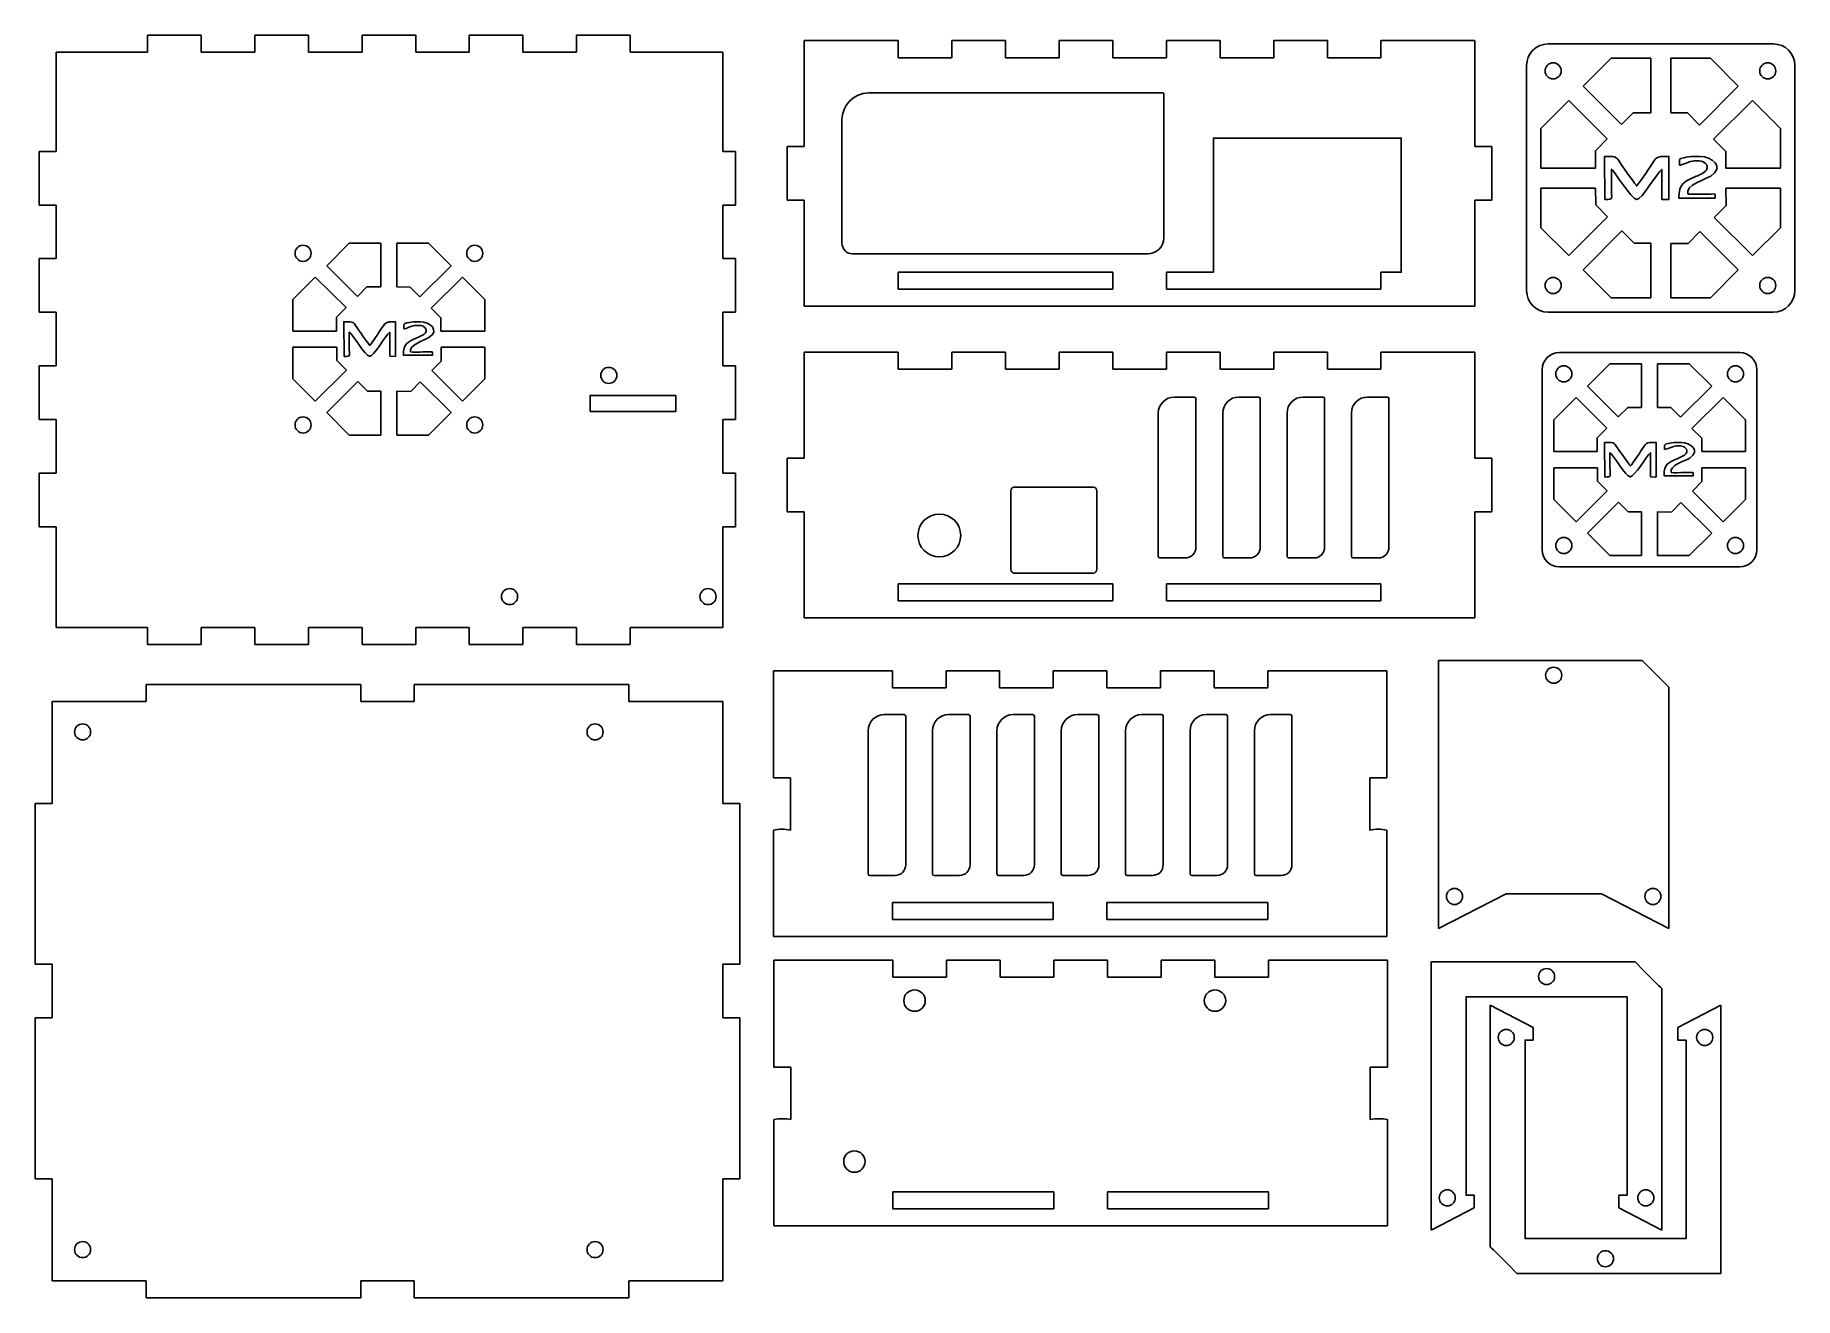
# Model space of a CAD drawing. Extents: x -49.6 to -36.7, y -0.9 to 8.3.
import ezdxf

# ---------------------------------------------------------------- set-up
doc = ezdxf.new("R2010")
doc.units = 0
doc.layers.add('LAYER_1', color=7, linetype='CONTINUOUS')

msp = doc.modelspace()

# ---------------------------------------------------------------- linework, layer by layer
at = {"layer": 'LAYER_1', "color": 250}
for centre, major_axis in [((-38.468, 8.071), (0, 0.0591)), ((-36.893, 8.071), (0, 0.0591)), ((-47.643, 6.732), (0, 0.0591)), ((-46.383, 6.732), (0, 0.0591)), ((-38.468, 6.496), (0, 0.0591)), ((-36.893, 6.496), (0, 0.0591)), ((-38.39, 5.847), (0, 0.0591)), ((-37.13, 5.847), (0, 0.0591)), ((-47.643, 5.472), (0, 0.0591)), ((-46.383, 5.472), (0, 0.0591)), ((-42.973, 4.661), (0, 0.157)), ((-38.39, 4.587), (0, 0.0591)), ((-37.13, 4.587), (0, 0.0591))]:
    msp.add_ellipse(centre, major_axis=major_axis, ratio=1, dxfattribs=at)
for points in [[(-48.785, 8.208), (-48.785, 8.208), (-48.785, 8.333), (-48.785, 8.333)], [(-48.785, 8.333), (-48.785, 8.333), (-48.391, 8.333), (-48.391, 8.333)], [(-48.391, 8.333), (-48.391, 8.333), (-48.391, 8.208), (-48.391, 8.208)], [(-47.998, 8.208), (-47.998, 8.208), (-47.998, 8.333), (-47.998, 8.333)], [(-47.998, 8.333), (-47.998, 8.333), (-47.604, 8.333), (-47.604, 8.333)], [(-47.604, 8.333), (-47.604, 8.333), (-47.604, 8.208), (-47.604, 8.208)], [(-47.21, 8.208), (-47.21, 8.208), (-47.21, 8.333), (-47.21, 8.333)], [(-47.21, 8.333), (-47.21, 8.333), (-46.816, 8.333), (-46.816, 8.333)], [(-46.816, 8.333), (-46.816, 8.333), (-46.816, 8.208), (-46.816, 8.208)], [(-46.423, 8.208), (-46.423, 8.208), (-46.423, 8.333), (-46.423, 8.333)], [(-46.423, 8.333), (-46.423, 8.333), (-46.029, 8.333), (-46.029, 8.333)], [(-46.029, 8.333), (-46.029, 8.333), (-46.029, 8.208), (-46.029, 8.208)], [(-45.635, 8.208), (-45.635, 8.208), (-45.635, 8.333), (-45.635, 8.333)], [(-45.635, 8.333), (-45.635, 8.333), (-45.242, 8.333), (-45.242, 8.333)], [(-45.242, 8.333), (-45.242, 8.333), (-45.242, 8.208), (-45.242, 8.208)], [(-43.275, 8.293), (-43.275, 8.293), (-43.964, 8.293), (-43.964, 8.293)], [(-43.964, 8.293), (-43.964, 8.293), (-43.964, 7.515), (-43.964, 7.515)], [(-43.275, 8.168), (-43.275, 8.168), (-43.275, 8.293), (-43.275, 8.293)], [(-42.488, 8.293), (-42.488, 8.293), (-42.881, 8.293), (-42.881, 8.293)], [(-42.881, 8.293), (-42.881, 8.293), (-42.881, 8.168), (-42.881, 8.168)], [(-42.488, 8.168), (-42.488, 8.168), (-42.488, 8.293), (-42.488, 8.293)], [(-41.7, 8.293), (-41.7, 8.293), (-42.094, 8.293), (-42.094, 8.293)], [(-42.094, 8.293), (-42.094, 8.293), (-42.094, 8.168), (-42.094, 8.168)], [(-41.7, 8.168), (-41.7, 8.168), (-41.7, 8.293), (-41.7, 8.293)], [(-40.913, 8.293), (-40.913, 8.293), (-41.307, 8.293), (-41.307, 8.293)], [(-41.307, 8.293), (-41.307, 8.293), (-41.307, 8.168), (-41.307, 8.168)], [(-40.913, 8.168), (-40.913, 8.168), (-40.913, 8.293), (-40.913, 8.293)], [(-40.125, 8.293), (-40.125, 8.293), (-40.519, 8.293), (-40.519, 8.293)], [(-40.519, 8.293), (-40.519, 8.293), (-40.519, 8.168), (-40.519, 8.168)], [(-40.125, 8.168), (-40.125, 8.168), (-40.125, 8.293), (-40.125, 8.293)], [(-39.043, 8.293), (-39.043, 8.293), (-39.732, 8.293), (-39.732, 8.293)], [(-39.732, 8.293), (-39.732, 8.293), (-39.732, 8.168), (-39.732, 8.168)], [(-39.043, 7.515), (-39.043, 7.515), (-39.043, 8.293), (-39.043, 8.293)], [(-49.454, 7.48), (-49.454, 7.48), (-49.454, 8.208), (-49.454, 8.208)], [(-49.454, 8.208), (-49.454, 8.208), (-48.785, 8.208), (-48.785, 8.208)], [(-48.391, 8.208), (-48.391, 8.208), (-47.998, 8.208), (-47.998, 8.208)], [(-47.604, 8.208), (-47.604, 8.208), (-47.21, 8.208), (-47.21, 8.208)], [(-46.816, 8.208), (-46.816, 8.208), (-46.423, 8.208), (-46.423, 8.208)], [(-46.029, 8.208), (-46.029, 8.208), (-45.635, 8.208), (-45.635, 8.208)], [(-45.242, 8.208), (-45.242, 8.208), (-44.563, 8.208), (-44.563, 8.208)], [(-44.563, 8.208), (-44.563, 8.208), (-44.563, 7.48), (-44.563, 7.48)], [(-42.881, 8.168), (-42.881, 8.168), (-43.275, 8.168), (-43.275, 8.168)], [(-42.094, 8.168), (-42.094, 8.168), (-42.488, 8.168), (-42.488, 8.168)], [(-41.307, 8.168), (-41.307, 8.168), (-41.7, 8.168), (-41.7, 8.168)], [(-40.519, 8.168), (-40.519, 8.168), (-40.913, 8.168), (-40.913, 8.168)], [(-39.732, 8.168), (-39.732, 8.168), (-40.125, 8.168), (-40.125, 8.168)], [(-37.752, 7.764), (-37.752, 7.764), (-37.752, 8.164), (-37.752, 8.164)], [(-37.605, 8.164), (-37.605, 8.164), (-37.605, 7.763), (-37.605, 7.763)], [(-38.248, 7.959), (-38.248, 7.959), (-37.967, 7.677), (-37.967, 7.677)], [(-37.394, 7.673), (-37.394, 7.673), (-37.109, 7.959), (-37.109, 7.959)], [(-38.071, 7.573), (-38.071, 7.573), (-38.353, 7.854), (-38.353, 7.854)], [(-37.004, 7.854), (-37.004, 7.854), (-37.29, 7.569), (-37.29, 7.569)], [(-43.964, 7.515), (-43.964, 7.515), (-44.089, 7.515), (-44.089, 7.515)], [(-44.089, 7.515), (-44.089, 7.515), (-44.089, 7.121), (-44.089, 7.121)], [(-38.918, 7.515), (-38.918, 7.515), (-39.043, 7.515), (-39.043, 7.515)], [(-38.918, 7.121), (-38.918, 7.121), (-38.918, 7.515), (-38.918, 7.515)], [(-49.579, 7.086), (-49.579, 7.086), (-49.579, 7.48), (-49.579, 7.48)], [(-49.579, 7.48), (-49.579, 7.48), (-49.454, 7.48), (-49.454, 7.48)], [(-44.563, 7.48), (-44.563, 7.48), (-44.468, 7.48), (-44.468, 7.48)], [(-44.468, 7.48), (-44.468, 7.48), (-44.468, 7.086), (-44.468, 7.086)], [(-38.558, 7.358), (-38.558, 7.358), (-38.158, 7.358), (-38.158, 7.358)], [(-37.2, 7.358), (-37.2, 7.358), (-36.799, 7.358), (-36.799, 7.358)], [(-44.089, 7.121), (-44.089, 7.121), (-43.964, 7.121), (-43.964, 7.121)], [(-43.964, 7.121), (-43.964, 7.121), (-43.964, 6.343), (-43.964, 6.343)], [(-39.043, 6.343), (-39.043, 6.343), (-39.043, 7.121), (-39.043, 7.121)], [(-39.043, 7.121), (-39.043, 7.121), (-38.918, 7.121), (-38.918, 7.121)], [(-38.157, 7.211), (-38.157, 7.211), (-38.558, 7.211), (-38.558, 7.211)], [(-36.799, 7.211), (-36.799, 7.211), (-37.2, 7.211), (-37.2, 7.211)], [(-49.454, 7.086), (-49.454, 7.086), (-49.579, 7.086), (-49.579, 7.086)], [(-49.454, 6.693), (-49.454, 6.693), (-49.454, 7.086), (-49.454, 7.086)], [(-44.468, 7.086), (-44.468, 7.086), (-44.563, 7.086), (-44.563, 7.086)], [(-44.563, 7.086), (-44.563, 7.086), (-44.563, 6.693), (-44.563, 6.693)], [(-38.353, 6.715), (-38.353, 6.715), (-38.068, 7), (-38.068, 7)], [(-37.286, 6.996), (-37.286, 6.996), (-37.004, 6.715), (-37.004, 6.715)], [(-37.963, 6.896), (-37.963, 6.896), (-38.248, 6.61), (-38.248, 6.61)], [(-37.109, 6.61), (-37.109, 6.61), (-37.391, 6.892), (-37.391, 6.892)], [(-47.072, 6.485), (-47.072, 6.485), (-47.072, 6.806), (-47.072, 6.806)], [(-46.954, 6.806), (-46.954, 6.806), (-46.954, 6.485), (-46.954, 6.485)], [(-37.752, 6.405), (-37.752, 6.405), (-37.752, 6.806), (-37.752, 6.806)], [(-37.605, 6.805), (-37.605, 6.805), (-37.605, 6.405), (-37.605, 6.405)], [(-49.579, 6.299), (-49.579, 6.299), (-49.579, 6.693), (-49.579, 6.693)], [(-49.579, 6.693), (-49.579, 6.693), (-49.454, 6.693), (-49.454, 6.693)], [(-47.469, 6.641), (-47.469, 6.641), (-47.244, 6.416), (-47.244, 6.416)], [(-46.786, 6.413), (-46.786, 6.413), (-46.557, 6.641), (-46.557, 6.641)], [(-44.563, 6.693), (-44.563, 6.693), (-44.468, 6.693), (-44.468, 6.693)], [(-44.468, 6.693), (-44.468, 6.693), (-44.468, 6.299), (-44.468, 6.299)], [(-43.275, 6.468), (-43.275, 6.468), (-43.275, 6.593), (-43.275, 6.593)], [(-41.7, 6.593), (-41.7, 6.593), (-43.275, 6.593), (-43.275, 6.593)], [(-41.7, 6.468), (-41.7, 6.468), (-41.7, 6.593), (-41.7, 6.593)], [(-41.307, 6.593), (-41.307, 6.593), (-41.307, 6.468), (-41.307, 6.468)], [(-40.961, 6.593), (-40.961, 6.593), (-41.307, 6.593), (-41.307, 6.593)], [(-39.732, 6.593), (-39.732, 6.593), (-39.732, 6.468), (-39.732, 6.468)], [(-47.327, 6.333), (-47.327, 6.333), (-47.553, 6.558), (-47.553, 6.558)], [(-46.474, 6.558), (-46.474, 6.558), (-46.702, 6.33), (-46.702, 6.33)], [(-43.275, 6.468), (-43.275, 6.468), (-41.7, 6.468), (-41.7, 6.468)], [(-41.307, 6.468), (-41.307, 6.468), (-39.732, 6.468), (-39.732, 6.468)], [(-39.043, 6.343), (-39.043, 6.343), (-43.964, 6.343), (-43.964, 6.343)], [(-49.454, 6.299), (-49.454, 6.299), (-49.579, 6.299), (-49.579, 6.299)], [(-49.454, 5.905), (-49.454, 5.905), (-49.454, 6.299), (-49.454, 6.299)], [(-44.468, 6.299), (-44.468, 6.299), (-44.563, 6.299), (-44.563, 6.299)], [(-44.563, 6.299), (-44.563, 6.299), (-44.563, 5.905), (-44.563, 5.905)], [(-47.717, 6.161), (-47.717, 6.161), (-47.397, 6.161), (-47.397, 6.161)], [(-46.631, 6.161), (-46.631, 6.161), (-46.31, 6.161), (-46.31, 6.161)], [(-47.396, 6.043), (-47.396, 6.043), (-47.717, 6.043), (-47.717, 6.043)], [(-46.31, 6.043), (-46.31, 6.043), (-46.63, 6.043), (-46.63, 6.043)], [(-43.964, 5.228), (-43.964, 5.228), (-43.964, 6.007), (-43.964, 6.007)], [(-43.964, 6.007), (-43.964, 6.007), (-43.275, 6.007), (-43.275, 6.007)], [(-43.275, 6.007), (-43.275, 6.007), (-43.275, 5.881), (-43.275, 5.881)], [(-42.881, 5.881), (-42.881, 5.881), (-42.881, 6.007), (-42.881, 6.007)], [(-42.881, 6.007), (-42.881, 6.007), (-42.488, 6.007), (-42.488, 6.007)], [(-42.488, 6.007), (-42.488, 6.007), (-42.488, 5.881), (-42.488, 5.881)], [(-42.094, 5.881), (-42.094, 5.881), (-42.094, 6.007), (-42.094, 6.007)], [(-42.094, 6.007), (-42.094, 6.007), (-41.7, 6.007), (-41.7, 6.007)], [(-41.7, 6.007), (-41.7, 6.007), (-41.7, 5.881), (-41.7, 5.881)], [(-41.307, 5.881), (-41.307, 5.881), (-41.307, 6.007), (-41.307, 6.007)], [(-41.307, 6.007), (-41.307, 6.007), (-40.913, 6.007), (-40.913, 6.007)], [(-40.913, 6.007), (-40.913, 6.007), (-40.913, 5.881), (-40.913, 5.881)], [(-40.519, 5.881), (-40.519, 5.881), (-40.519, 6.007), (-40.519, 6.007)], [(-40.519, 6.007), (-40.519, 6.007), (-40.125, 6.007), (-40.125, 6.007)], [(-40.125, 6.007), (-40.125, 6.007), (-40.125, 5.881), (-40.125, 5.881)], [(-39.732, 5.881), (-39.732, 5.881), (-39.732, 6.007), (-39.732, 6.007)], [(-39.732, 6.007), (-39.732, 6.007), (-39.043, 6.007), (-39.043, 6.007)], [(-39.043, 6.007), (-39.043, 6.007), (-39.043, 5.228), (-39.043, 5.228)], [(-49.579, 5.511), (-49.579, 5.511), (-49.579, 5.905), (-49.579, 5.905)], [(-49.579, 5.905), (-49.579, 5.905), (-49.454, 5.905), (-49.454, 5.905)], [(-47.553, 5.646), (-47.553, 5.646), (-47.324, 5.874), (-47.324, 5.874)], [(-46.699, 5.871), (-46.699, 5.871), (-46.474, 5.646), (-46.474, 5.646)], [(-44.563, 5.905), (-44.563, 5.905), (-44.468, 5.905), (-44.468, 5.905)], [(-44.468, 5.905), (-44.468, 5.905), (-44.468, 5.511), (-44.468, 5.511)], [(-43.275, 5.881), (-43.275, 5.881), (-42.881, 5.881), (-42.881, 5.881)], [(-42.488, 5.881), (-42.488, 5.881), (-42.094, 5.881), (-42.094, 5.881)], [(-41.7, 5.881), (-41.7, 5.881), (-41.307, 5.881), (-41.307, 5.881)], [(-40.913, 5.881), (-40.913, 5.881), (-40.519, 5.881), (-40.519, 5.881)], [(-40.125, 5.881), (-40.125, 5.881), (-39.732, 5.881), (-39.732, 5.881)], [(-37.819, 5.6), (-37.819, 5.6), (-37.819, 5.921), (-37.819, 5.921)], [(-37.701, 5.921), (-37.701, 5.921), (-37.701, 5.6), (-37.701, 5.6)], [(-47.241, 5.791), (-47.241, 5.791), (-47.469, 5.563), (-47.469, 5.563)], [(-47.072, 5.398), (-47.072, 5.398), (-47.072, 5.719), (-47.072, 5.719)], [(-46.954, 5.719), (-46.954, 5.719), (-46.954, 5.398), (-46.954, 5.398)], [(-46.557, 5.563), (-46.557, 5.563), (-46.783, 5.788), (-46.783, 5.788)], [(-38.216, 5.756), (-38.216, 5.756), (-37.991, 5.531), (-37.991, 5.531)], [(-37.533, 5.528), (-37.533, 5.528), (-37.304, 5.756), (-37.304, 5.756)], [(-38.074, 5.448), (-38.074, 5.448), (-38.3, 5.673), (-38.3, 5.673)], [(-37.221, 5.673), (-37.221, 5.673), (-37.449, 5.445), (-37.449, 5.445)], [(-49.454, 5.511), (-49.454, 5.511), (-49.579, 5.511), (-49.579, 5.511)], [(-49.454, 5.118), (-49.454, 5.118), (-49.454, 5.511), (-49.454, 5.511)], [(-44.468, 5.511), (-44.468, 5.511), (-44.563, 5.511), (-44.563, 5.511)], [(-44.563, 5.511), (-44.563, 5.511), (-44.563, 5.118), (-44.563, 5.118)], [(-44.089, 4.835), (-44.089, 4.835), (-44.089, 5.228), (-44.089, 5.228)], [(-44.089, 5.228), (-44.089, 5.228), (-43.964, 5.228), (-43.964, 5.228)], [(-39.043, 5.228), (-39.043, 5.228), (-38.918, 5.228), (-38.918, 5.228)], [(-38.918, 5.228), (-38.918, 5.228), (-38.918, 4.835), (-38.918, 4.835)], [(-38.464, 5.276), (-38.464, 5.276), (-38.144, 5.276), (-38.144, 5.276)], [(-37.378, 5.276), (-37.378, 5.276), (-37.057, 5.276), (-37.057, 5.276)], [(-49.579, 4.724), (-49.579, 4.724), (-49.579, 5.118), (-49.579, 5.118)], [(-49.579, 5.118), (-49.579, 5.118), (-49.454, 5.118), (-49.454, 5.118)], [(-44.563, 5.118), (-44.563, 5.118), (-44.468, 5.118), (-44.468, 5.118)], [(-44.468, 5.118), (-44.468, 5.118), (-44.468, 4.724), (-44.468, 4.724)], [(-38.143, 5.158), (-38.143, 5.158), (-38.464, 5.158), (-38.464, 5.158)], [(-37.057, 5.158), (-37.057, 5.158), (-37.377, 5.158), (-37.377, 5.158)], [(-38.3, 4.761), (-38.3, 4.761), (-38.071, 4.989), (-38.071, 4.989)], [(-37.446, 4.987), (-37.446, 4.987), (-37.221, 4.761), (-37.221, 4.761)], [(-43.964, 4.835), (-43.964, 4.835), (-44.089, 4.835), (-44.089, 4.835)], [(-43.964, 4.057), (-43.964, 4.057), (-43.964, 4.835), (-43.964, 4.835)], [(-38.918, 4.835), (-38.918, 4.835), (-39.043, 4.835), (-39.043, 4.835)], [(-39.043, 4.835), (-39.043, 4.835), (-39.043, 4.057), (-39.043, 4.057)], [(-37.988, 4.906), (-37.988, 4.906), (-38.216, 4.678), (-38.216, 4.678)], [(-37.819, 4.513), (-37.819, 4.513), (-37.819, 4.834), (-37.819, 4.834)], [(-37.701, 4.834), (-37.701, 4.834), (-37.701, 4.513), (-37.701, 4.513)], [(-37.304, 4.678), (-37.304, 4.678), (-37.53, 4.903), (-37.53, 4.903)], [(-49.454, 4.724), (-49.454, 4.724), (-49.579, 4.724), (-49.579, 4.724)], [(-49.454, 3.986), (-49.454, 3.986), (-49.454, 4.724), (-49.454, 4.724)], [(-44.468, 4.724), (-44.468, 4.724), (-44.563, 4.724), (-44.563, 4.724)], [(-44.563, 4.724), (-44.563, 4.724), (-44.563, 3.986), (-44.563, 3.986)], [(-43.275, 4.307), (-43.275, 4.307), (-43.275, 4.182), (-43.275, 4.182)], [(-43.275, 4.307), (-43.275, 4.307), (-41.7, 4.307), (-41.7, 4.307)], [(-41.7, 4.307), (-41.7, 4.307), (-41.7, 4.182), (-41.7, 4.182)], [(-41.307, 4.182), (-41.307, 4.182), (-41.307, 4.307), (-41.307, 4.307)], [(-41.307, 4.307), (-41.307, 4.307), (-39.732, 4.307), (-39.732, 4.307)], [(-39.732, 4.182), (-39.732, 4.182), (-39.732, 4.307), (-39.732, 4.307)], [(-41.7, 4.182), (-41.7, 4.182), (-43.275, 4.182), (-43.275, 4.182)], [(-39.732, 4.182), (-39.732, 4.182), (-41.307, 4.182), (-41.307, 4.182)], [(-43.964, 4.057), (-43.964, 4.057), (-39.043, 4.057), (-39.043, 4.057)], [(-48.785, 3.986), (-48.785, 3.986), (-49.454, 3.986), (-49.454, 3.986)], [(-48.785, 3.861), (-48.785, 3.861), (-48.785, 3.986), (-48.785, 3.986)], [(-47.998, 3.986), (-47.998, 3.986), (-48.391, 3.986), (-48.391, 3.986)], [(-48.391, 3.986), (-48.391, 3.986), (-48.391, 3.861), (-48.391, 3.861)], [(-47.998, 3.861), (-47.998, 3.861), (-47.998, 3.986), (-47.998, 3.986)], [(-47.21, 3.986), (-47.21, 3.986), (-47.604, 3.986), (-47.604, 3.986)], [(-47.604, 3.986), (-47.604, 3.986), (-47.604, 3.861), (-47.604, 3.861)], [(-47.21, 3.861), (-47.21, 3.861), (-47.21, 3.986), (-47.21, 3.986)], [(-46.423, 3.986), (-46.423, 3.986), (-46.816, 3.986), (-46.816, 3.986)], [(-46.816, 3.986), (-46.816, 3.986), (-46.816, 3.861), (-46.816, 3.861)], [(-46.423, 3.861), (-46.423, 3.861), (-46.423, 3.986), (-46.423, 3.986)], [(-45.635, 3.986), (-45.635, 3.986), (-46.029, 3.986), (-46.029, 3.986)], [(-46.029, 3.986), (-46.029, 3.986), (-46.029, 3.861), (-46.029, 3.861)], [(-45.635, 3.861), (-45.635, 3.861), (-45.635, 3.986), (-45.635, 3.986)], [(-44.563, 3.986), (-44.563, 3.986), (-45.242, 3.986), (-45.242, 3.986)], [(-45.242, 3.986), (-45.242, 3.986), (-45.242, 3.861), (-45.242, 3.861)], [(-48.391, 3.861), (-48.391, 3.861), (-48.785, 3.861), (-48.785, 3.861)], [(-47.604, 3.861), (-47.604, 3.861), (-47.998, 3.861), (-47.998, 3.861)], [(-46.816, 3.861), (-46.816, 3.861), (-47.21, 3.861), (-47.21, 3.861)], [(-46.029, 3.861), (-46.029, 3.861), (-46.423, 3.861), (-46.423, 3.861)], [(-45.242, 3.861), (-45.242, 3.861), (-45.635, 3.861), (-45.635, 3.861)], [(-44.191, 3.668), (-44.191, 3.668), (-43.318, 3.668), (-43.318, 3.668)], [(-44.191, 2.882), (-44.191, 2.882), (-44.191, 3.668), (-44.191, 3.668)], [(-43.318, 3.668), (-43.318, 3.668), (-43.318, 3.543), (-43.318, 3.543)], [(-42.924, 3.543), (-42.924, 3.543), (-42.924, 3.668), (-42.924, 3.668)], [(-42.924, 3.668), (-42.924, 3.668), (-42.531, 3.668), (-42.531, 3.668)], [(-42.531, 3.668), (-42.531, 3.668), (-42.531, 3.543), (-42.531, 3.543)], [(-42.137, 3.543), (-42.137, 3.543), (-42.137, 3.668), (-42.137, 3.668)], [(-42.137, 3.668), (-42.137, 3.668), (-41.743, 3.668), (-41.743, 3.668)], [(-41.743, 3.668), (-41.743, 3.668), (-41.743, 3.543), (-41.743, 3.543)], [(-41.35, 3.543), (-41.35, 3.543), (-41.35, 3.668), (-41.35, 3.668)], [(-41.35, 3.668), (-41.35, 3.668), (-40.956, 3.668), (-40.956, 3.668)], [(-40.956, 3.668), (-40.956, 3.668), (-40.956, 3.543), (-40.956, 3.543)], [(-40.562, 3.543), (-40.562, 3.543), (-40.562, 3.668), (-40.562, 3.668)], [(-40.562, 3.668), (-40.562, 3.668), (-39.689, 3.668), (-39.689, 3.668)], [(-39.689, 3.668), (-39.689, 3.668), (-39.689, 2.882), (-39.689, 2.882)], [(-37.814, 3.743), (-37.618, 3.546), (-37.618, 3.546), (-37.618, 3.546)], [(-48.795, 3.442), (-48.795, 3.442), (-48.795, 3.567), (-48.795, 3.567)], [(-48.795, 3.567), (-48.795, 3.567), (-48.401, 3.567), (-48.401, 3.567)], [(-48.401, 3.567), (-48.401, 3.567), (-47.22, 3.567), (-47.22, 3.567)], [(-47.22, 3.442), (-47.22, 3.442), (-47.22, 3.567), (-47.22, 3.567)], [(-46.827, 3.567), (-46.827, 3.567), (-46.827, 3.442), (-46.827, 3.442)], [(-46.827, 3.567), (-46.827, 3.567), (-45.645, 3.567), (-45.645, 3.567)], [(-45.645, 3.567), (-45.645, 3.567), (-45.252, 3.567), (-45.252, 3.567)], [(-45.252, 3.567), (-45.252, 3.567), (-45.252, 3.442), (-45.252, 3.442)], [(-43.318, 3.543), (-43.318, 3.543), (-42.924, 3.543), (-42.924, 3.543)], [(-42.531, 3.543), (-42.531, 3.543), (-42.137, 3.543), (-42.137, 3.543)], [(-41.743, 3.543), (-41.743, 3.543), (-41.35, 3.543), (-41.35, 3.543)], [(-40.956, 3.543), (-40.956, 3.543), (-40.562, 3.543), (-40.562, 3.543)], [(-37.618, 3.546), (-37.618, 3.546), (-37.618, 1.775), (-37.618, 1.775)], [(-49.484, 2.694), (-49.484, 2.694), (-49.484, 3.442), (-49.484, 3.442)], [(-49.484, 3.442), (-49.484, 3.442), (-48.795, 3.442), (-48.795, 3.442)], [(-47.22, 3.442), (-47.22, 3.442), (-46.827, 3.442), (-46.827, 3.442)], [(-45.252, 3.442), (-45.252, 3.442), (-44.563, 3.442), (-44.563, 3.442)], [(-44.563, 3.442), (-44.563, 3.442), (-44.563, 2.694), (-44.563, 2.694)], [(-44.066, 2.882), (-44.066, 2.882), (-44.191, 2.882), (-44.191, 2.882)], [(-44.066, 2.498), (-44.066, 2.498), (-44.066, 2.882), (-44.066, 2.882)], [(-39.689, 2.882), (-39.689, 2.882), (-39.814, 2.882), (-39.814, 2.882)], [(-39.814, 2.882), (-39.814, 2.882), (-39.814, 2.498), (-39.814, 2.498)], [(-49.609, 2.3), (-49.609, 2.3), (-49.609, 2.694), (-49.609, 2.694)], [(-49.609, 2.694), (-49.609, 2.694), (-49.484, 2.694), (-49.484, 2.694)], [(-44.563, 2.694), (-44.563, 2.694), (-44.438, 2.694), (-44.438, 2.694)], [(-44.438, 2.694), (-44.438, 2.694), (-44.438, 2.3), (-44.438, 2.3)], [(-44.191, 1.718), (-44.191, 1.718), (-44.191, 2.498), (-44.191, 2.498)], [(-39.689, 2.498), (-39.689, 2.498), (-39.689, 1.718), (-39.689, 1.718)], [(-49.609, 2.3), (-49.609, 2.3), (-49.609, 1.907), (-49.609, 1.907)], [(-44.438, 2.3), (-44.438, 2.3), (-44.438, 1.907), (-44.438, 1.907)], [(-43.318, 1.968), (-43.318, 1.968), (-43.318, 1.843), (-43.318, 1.843)], [(-43.318, 1.968), (-43.318, 1.968), (-42.137, 1.968), (-42.137, 1.968)], [(-42.137, 1.843), (-42.137, 1.843), (-42.137, 1.968), (-42.137, 1.968)], [(-41.743, 1.968), (-41.743, 1.968), (-41.743, 1.843), (-41.743, 1.843)], [(-41.743, 1.968), (-41.743, 1.968), (-40.562, 1.968), (-40.562, 1.968)], [(-40.562, 1.843), (-40.562, 1.843), (-40.562, 1.968), (-40.562, 1.968)], [(-39.31, 1.775), (-39.31, 1.775), (-38.814, 2.031), (-38.814, 2.031)], [(-38.814, 2.031), (-38.814, 2.031), (-38.112, 2.031), (-38.112, 2.031)], [(-37.618, 1.775), (-37.618, 1.775), (-38.112, 2.031), (-38.112, 2.031)], [(-49.609, 1.513), (-49.609, 1.513), (-49.609, 1.907), (-49.609, 1.907)], [(-44.438, 1.907), (-44.438, 1.907), (-44.438, 1.513), (-44.438, 1.513)], [(-42.137, 1.843), (-42.137, 1.843), (-43.318, 1.843), (-43.318, 1.843)], [(-40.562, 1.843), (-40.562, 1.843), (-41.743, 1.843), (-41.743, 1.843)], [(-43.318, 1.718), (-43.318, 1.718), (-44.191, 1.718), (-44.191, 1.718)], [(-43.318, 1.718), (-43.318, 1.718), (-39.689, 1.718), (-39.689, 1.718)], [(-49.484, 1.513), (-49.484, 1.513), (-49.609, 1.513), (-49.609, 1.513)], [(-49.484, 1.119), (-49.484, 1.119), (-49.484, 1.513), (-49.484, 1.513)], [(-44.438, 1.513), (-44.438, 1.513), (-44.563, 1.513), (-44.563, 1.513)], [(-44.563, 1.513), (-44.563, 1.513), (-44.563, 1.119), (-44.563, 1.119)], [(-44.187, 1.168), (-44.187, 1.168), (-44.187, 1.543), (-44.187, 1.543)], [(-44.187, 1.543), (-44.187, 1.543), (-43.314, 1.543), (-43.314, 1.543)], [(-43.314, 1.543), (-43.314, 1.543), (-43.314, 1.418), (-43.314, 1.418)], [(-42.92, 1.418), (-42.92, 1.418), (-42.92, 1.543), (-42.92, 1.543)], [(-42.92, 1.543), (-42.92, 1.543), (-42.526, 1.543), (-42.526, 1.543)], [(-42.526, 1.543), (-42.526, 1.543), (-42.526, 1.418), (-42.526, 1.418)], [(-42.133, 1.418), (-42.133, 1.418), (-42.133, 1.543), (-42.133, 1.543)], [(-42.133, 1.543), (-42.133, 1.543), (-41.739, 1.543), (-41.739, 1.543)], [(-41.739, 1.543), (-41.739, 1.543), (-41.739, 1.418), (-41.739, 1.418)], [(-41.345, 1.418), (-41.345, 1.418), (-41.345, 1.543), (-41.345, 1.543)], [(-41.345, 1.543), (-41.345, 1.543), (-40.952, 1.543), (-40.952, 1.543)], [(-40.952, 1.543), (-40.952, 1.543), (-40.952, 1.418), (-40.952, 1.418)], [(-40.95, 1.453), (-40.951, 1.453), (-40.951, 1.453), (-40.952, 1.453)], [(-40.558, 1.418), (-40.558, 1.418), (-40.558, 1.543), (-40.558, 1.543)], [(-40.558, 1.543), (-40.558, 1.543), (-39.685, 1.543), (-39.685, 1.543)], [(-39.685, 1.543), (-39.685, 1.543), (-39.685, 0.757), (-39.685, 0.757)], [(-37.867, 1.531), (-37.67, 1.334), (-37.67, 1.334), (-37.67, 1.334)], [(-43.314, 1.418), (-43.314, 1.418), (-42.92, 1.418), (-42.92, 1.418)], [(-42.526, 1.418), (-42.526, 1.418), (-42.133, 1.418), (-42.133, 1.418)], [(-41.739, 1.418), (-41.739, 1.418), (-41.345, 1.418), (-41.345, 1.418)], [(-40.952, 1.418), (-40.952, 1.418), (-40.558, 1.418), (-40.558, 1.418)], [(-37.67, -0.438), (-37.67, -0.438), (-37.67, 1.334), (-37.67, 1.334)], [(-44.187, 0.757), (-44.187, 0.757), (-44.187, 1.168), (-44.187, 1.168)], [(-38.93, 1.213), (-38.93, 1.213), (-38.93, -0.559), (-38.93, -0.559)], [(-38.615, 1.05), (-38.615, 1.05), (-38.93, 1.213), (-38.93, 1.213)], [(-37.553, 1.05), (-37.553, 1.05), (-37.237, 1.213), (-37.237, 1.213)], [(-49.609, 0.726), (-49.609, 0.726), (-49.609, 1.119), (-49.609, 1.119)], [(-49.609, 1.119), (-49.609, 1.119), (-49.484, 1.119), (-49.484, 1.119)], [(-44.563, 1.119), (-44.563, 1.119), (-44.438, 1.119), (-44.438, 1.119)], [(-44.438, 1.119), (-44.438, 1.119), (-44.438, 0.726), (-44.438, 0.726)], [(-38.615, 1.049), (-38.615, 1.049), (-38.615, 0.957), (-38.615, 0.957)], [(-37.552, 1.05), (-37.552, 1.05), (-37.552, 0.957), (-37.552, 0.957)], [(-49.609, 0.726), (-49.609, 0.726), (-49.609, 0.332), (-49.609, 0.332)], [(-44.438, 0.726), (-44.438, 0.726), (-44.438, 0.332), (-44.438, 0.332)], [(-44.062, 0.757), (-44.062, 0.757), (-44.187, 0.757), (-44.187, 0.757)], [(-44.062, 0.373), (-44.062, 0.373), (-44.062, 0.757), (-44.062, 0.757)], [(-39.685, 0.757), (-39.685, 0.757), (-39.81, 0.757), (-39.81, 0.757)], [(-39.81, 0.757), (-39.81, 0.757), (-39.81, 0.374), (-39.81, 0.374)], [(-49.609, -0.062), (-49.609, -0.062), (-49.609, 0.332), (-49.609, 0.332)], [(-44.438, 0.332), (-44.438, 0.332), (-44.438, -0.062), (-44.438, -0.062)], [(-44.187, -0.407), (-44.187, -0.407), (-44.187, 0.373), (-44.187, 0.373)], [(-39.685, 0.373), (-39.685, 0.373), (-39.685, -0.407), (-39.685, -0.407)], [(-49.484, -0.062), (-49.484, -0.062), (-49.609, -0.062), (-49.609, -0.062)], [(-49.484, -0.81), (-49.484, -0.81), (-49.484, -0.062), (-49.484, -0.062)], [(-44.438, -0.062), (-44.438, -0.062), (-44.563, -0.062), (-44.563, -0.062)], [(-44.563, -0.062), (-44.563, -0.062), (-44.563, -0.81), (-44.563, -0.81)], [(-43.314, -0.157), (-43.314, -0.157), (-43.314, -0.282), (-43.314, -0.282)], [(-43.314, -0.157), (-43.314, -0.157), (-42.133, -0.157), (-42.133, -0.157)], [(-42.133, -0.282), (-42.133, -0.282), (-42.133, -0.157), (-42.133, -0.157)], [(-41.739, -0.157), (-41.739, -0.157), (-41.739, -0.282), (-41.739, -0.282)], [(-41.739, -0.157), (-41.739, -0.157), (-40.558, -0.157), (-40.558, -0.157)], [(-40.558, -0.282), (-40.558, -0.282), (-40.558, -0.157), (-40.558, -0.157)], [(-39.048, -0.275), (-39.048, -0.275), (-39.048, -0.182), (-39.048, -0.182)], [(-37.985, -0.274), (-37.985, -0.274), (-37.985, -0.182), (-37.985, -0.182)], [(-42.133, -0.282), (-42.133, -0.282), (-43.314, -0.282), (-43.314, -0.282)], [(-40.558, -0.282), (-40.558, -0.282), (-41.739, -0.282), (-41.739, -0.282)], [(-39.048, -0.275), (-39.048, -0.275), (-39.363, -0.438), (-39.363, -0.438)], [(-37.985, -0.275), (-37.985, -0.275), (-37.67, -0.438), (-37.67, -0.438)], [(-44.187, -0.407), (-44.187, -0.407), (-39.685, -0.407), (-39.685, -0.407)], [(-38.734, -0.756), (-38.93, -0.559), (-38.93, -0.559), (-38.93, -0.559)], [(-48.795, -0.81), (-48.795, -0.81), (-49.484, -0.81), (-49.484, -0.81)], [(-48.795, -0.935), (-48.795, -0.935), (-48.795, -0.81), (-48.795, -0.81)], [(-47.22, -0.935), (-47.22, -0.935), (-47.22, -0.81), (-47.22, -0.81)], [(-47.22, -0.81), (-47.22, -0.81), (-46.827, -0.81), (-46.827, -0.81)], [(-46.827, -0.81), (-46.827, -0.81), (-46.827, -0.935), (-46.827, -0.935)], [(-44.563, -0.81), (-44.563, -0.81), (-45.252, -0.81), (-45.252, -0.81)], [(-45.252, -0.81), (-45.252, -0.81), (-45.252, -0.935), (-45.252, -0.935)], [(-48.401, -0.935), (-48.401, -0.935), (-48.795, -0.935), (-48.795, -0.935)], [(-48.401, -0.935), (-48.401, -0.935), (-47.22, -0.935), (-47.22, -0.935)], [(-46.827, -0.935), (-46.827, -0.935), (-45.645, -0.935), (-45.645, -0.935)], [(-45.252, -0.935), (-45.252, -0.935), (-45.645, -0.935), (-45.645, -0.935)]]:
    msp.add_open_spline(points, degree=3, dxfattribs=at)
for points, knots in [([(-38.505, 8.269), (-38.505, 8.269), (-36.852, 8.269), (-36.852, 8.269), (-36.852, 8.269), (-36.765, 8.269), (-36.694, 8.198), (-36.694, 8.111), (-36.694, 8.111), (-36.694, 8.111), (-36.694, 6.458), (-36.694, 6.458), (-36.694, 6.458), (-36.694, 6.371), (-36.765, 6.3), (-36.852, 6.3), (-36.852, 6.3), (-36.852, 6.3), (-38.505, 6.3), (-38.505, 6.3), (-38.505, 6.3), (-38.592, 6.3), (-38.663, 6.371), (-38.663, 6.458), (-38.663, 6.458), (-38.663, 6.458), (-38.663, 8.111), (-38.663, 8.111), (-38.663, 8.111), (-38.663, 8.198), (-38.592, 8.269), (-38.505, 8.269)], [0, 0, 0, 0, 0.111111, 0.111111, 0.111111, 0.111111, 0.222222, 0.222222, 0.222222, 0.222222, 0.333333, 0.333333, 0.333333, 0.333333, 0.444444, 0.444444, 0.444444, 0.444444, 0.555556, 0.555556, 0.555556, 0.555556, 0.666667, 0.666667, 0.666667, 0.666667, 0.777778, 0.777778, 0.777778, 0.777778, 1, 1, 1, 1]), ([(-38.248, 7.959), (-38.248, 7.959), (-38.043, 8.164), (-38.043, 8.164), (-38.043, 8.164), (-38.043, 8.164), (-37.752, 8.164), (-37.752, 8.164)], [0, 0, 0, 0, 0.333333, 0.333333, 0.333333, 0.333333, 1, 1, 1, 1]), ([(-37.605, 8.164), (-37.605, 8.164), (-37.314, 8.164), (-37.314, 8.164), (-37.314, 8.164), (-37.314, 8.164), (-37.109, 7.959), (-37.109, 7.959)], [0, 0, 0, 0, 0.333333, 0.333333, 0.333333, 0.333333, 1, 1, 1, 1]), ([(-43.492, 7.909), (-43.492, 7.909), (-41.33, 7.909), (-41.33, 7.909), (-41.33, 7.909), (-41.328, 7.909), (-41.326, 7.907), (-41.326, 7.905), (-41.326, 7.905), (-41.326, 7.905), (-41.326, 6.846), (-41.326, 6.846), (-41.326, 6.846), (-41.326, 6.781), (-41.379, 6.728), (-41.444, 6.728), (-41.444, 6.728), (-41.444, 6.728), (-43.61, 6.728), (-43.61, 6.728), (-43.61, 6.728), (-43.653, 6.728), (-43.688, 6.763), (-43.688, 6.807), (-43.688, 6.807), (-43.688, 6.807), (-43.688, 7.712), (-43.688, 7.712), (-43.688, 7.712), (-43.688, 7.82), (-43.6, 7.909), (-43.492, 7.909)], [0, 0, 0, 0, 0.111111, 0.111111, 0.111111, 0.111111, 0.222222, 0.222222, 0.222222, 0.222222, 0.333333, 0.333333, 0.333333, 0.333333, 0.444444, 0.444444, 0.444444, 0.444444, 0.555556, 0.555556, 0.555556, 0.555556, 0.666667, 0.666667, 0.666667, 0.666667, 0.777778, 0.777778, 0.777778, 0.777778, 1, 1, 1, 1]), ([(-38.558, 7.358), (-38.558, 7.358), (-38.558, 7.649), (-38.558, 7.649), (-38.558, 7.649), (-38.558, 7.649), (-38.353, 7.854), (-38.353, 7.854)], [0, 0, 0, 0, 0.333333, 0.333333, 0.333333, 0.333333, 1, 1, 1, 1]), ([(-37.967, 7.677), (-37.967, 7.677), (-37.88, 7.764), (-37.88, 7.764), (-37.88, 7.764), (-37.88, 7.764), (-37.752, 7.764), (-37.752, 7.764)], [0, 0, 0, 0, 0.333333, 0.333333, 0.333333, 0.333333, 1, 1, 1, 1]), ([(-37.605, 7.763), (-37.605, 7.763), (-37.483, 7.762), (-37.483, 7.762), (-37.483, 7.762), (-37.483, 7.762), (-37.394, 7.673), (-37.394, 7.673)], [0, 0, 0, 0, 0.333333, 0.333333, 0.333333, 0.333333, 1, 1, 1, 1]), ([(-37.004, 7.854), (-37.004, 7.854), (-36.799, 7.649), (-36.799, 7.649), (-36.799, 7.649), (-36.799, 7.649), (-36.799, 7.358), (-36.799, 7.358)], [0, 0, 0, 0, 0.333333, 0.333333, 0.333333, 0.333333, 1, 1, 1, 1]), ([(-39.732, 6.593), (-39.732, 6.593), (-39.583, 6.593), (-39.583, 6.593), (-39.583, 6.593), (-39.583, 6.593), (-39.583, 7.578), (-39.583, 7.578), (-39.583, 7.578), (-39.583, 7.578), (-40.961, 7.578), (-40.961, 7.578), (-40.961, 7.578), (-40.961, 7.578), (-40.961, 6.593), (-40.961, 6.593)], [0, 0, 0, 0, 0.2, 0.2, 0.2, 0.2, 0.4, 0.4, 0.4, 0.4, 0.6, 0.6, 0.6, 0.6, 1, 1, 1, 1]), ([(-38.158, 7.358), (-38.158, 7.358), (-38.158, 7.485), (-38.158, 7.485), (-38.158, 7.485), (-38.158, 7.485), (-38.071, 7.573), (-38.071, 7.573)], [0, 0, 0, 0, 0.333333, 0.333333, 0.333333, 0.333333, 1, 1, 1, 1]), ([(-37.29, 7.569), (-37.29, 7.569), (-37.201, 7.48), (-37.201, 7.48), (-37.201, 7.48), (-37.201, 7.48), (-37.2, 7.358), (-37.2, 7.358)], [0, 0, 0, 0, 0.333333, 0.333333, 0.333333, 0.333333, 1, 1, 1, 1]), ([(-38.089, 7.126), (-38.089, 7.126), (-38.091, 7.44), (-38.091, 7.44), (-38.091, 7.44), (-38.091, 7.44), (-38.091, 7.443), (-38.091, 7.443), (-38.091, 7.443), (-37.986, 7.443), (-38.012, 7.444), (-37.951, 7.36), (-37.951, 7.36), (-37.938, 7.342), (-37.861, 7.232), (-37.854, 7.227), (-37.854, 7.227), (-37.825, 7.262), (-37.79, 7.316), (-37.761, 7.359), (-37.761, 7.359), (-37.705, 7.442), (-37.72, 7.443), (-37.621, 7.443), (-37.621, 7.443), (-37.621, 7.443), (-37.619, 7.443), (-37.619, 7.443), (-37.619, 7.443), (-37.619, 7.443), (-37.619, 7.128), (-37.619, 7.128), (-37.619, 7.128), (-37.619, 7.128), (-37.621, 7.126), (-37.621, 7.126), (-37.621, 7.126), (-37.621, 7.126), (-37.668, 7.127), (-37.668, 7.127), (-37.668, 7.127), (-37.668, 7.127), (-37.671, 7.129), (-37.671, 7.129), (-37.671, 7.129), (-37.671, 7.129), (-37.671, 7.348), (-37.671, 7.348), (-37.671, 7.348), (-37.708, 7.319), (-37.817, 7.126), (-37.856, 7.127), (-37.856, 7.127), (-37.896, 7.128), (-38.017, 7.34), (-38.041, 7.348), (-38.041, 7.348), (-38.041, 7.303), (-38.041, 7.258), (-38.041, 7.213), (-38.041, 7.213), (-38.041, 7.132), (-38.022, 7.126), (-38.089, 7.126)], [0, 0, 0, 0, 0.058824, 0.058824, 0.058824, 0.058824, 0.117647, 0.117647, 0.117647, 0.117647, 0.176471, 0.176471, 0.176471, 0.176471, 0.235294, 0.235294, 0.235294, 0.235294, 0.294118, 0.294118, 0.294118, 0.294118, 0.352941, 0.352941, 0.352941, 0.352941, 0.411765, 0.411765, 0.411765, 0.411765, 0.470588, 0.470588, 0.470588, 0.470588, 0.529412, 0.529412, 0.529412, 0.529412, 0.588235, 0.588235, 0.588235, 0.588235, 0.647059, 0.647059, 0.647059, 0.647059, 0.705882, 0.705882, 0.705882, 0.705882, 0.764706, 0.764706, 0.764706, 0.764706, 0.823529, 0.823529, 0.823529, 0.823529, 0.882353, 0.882353, 0.882353, 0.882353, 1, 1, 1, 1]), ([(-37.541, 7.378), (-37.541, 7.422), (-37.551, 7.426), (-37.51, 7.433), (-37.51, 7.433), (-37.486, 7.438), (-37.461, 7.443), (-37.436, 7.443), (-37.436, 7.443), (-37.436, 7.443), (-37.389, 7.443), (-37.389, 7.443), (-37.389, 7.443), (-37.308, 7.443), (-37.205, 7.366), (-37.311, 7.299), (-37.311, 7.299), (-37.344, 7.278), (-37.504, 7.229), (-37.479, 7.169), (-37.479, 7.169), (-37.466, 7.162), (-37.388, 7.167), (-37.366, 7.167), (-37.366, 7.167), (-37.347, 7.167), (-37.328, 7.167), (-37.308, 7.167), (-37.308, 7.167), (-37.272, 7.168), (-37.279, 7.171), (-37.279, 7.137), (-37.279, 7.137), (-37.279, 7.137), (-37.281, 7.137), (-37.281, 7.137), (-37.281, 7.137), (-37.281, 7.137), (-37.546, 7.137), (-37.546, 7.137), (-37.546, 7.137), (-37.546, 7.137), (-37.546, 7.139), (-37.546, 7.139), (-37.546, 7.139), (-37.546, 7.244), (-37.507, 7.257), (-37.428, 7.293), (-37.428, 7.293), (-37.405, 7.303), (-37.357, 7.32), (-37.343, 7.342), (-37.343, 7.342), (-37.318, 7.381), (-37.366, 7.41), (-37.396, 7.41), (-37.396, 7.41), (-37.396, 7.41), (-37.434, 7.41), (-37.434, 7.41), (-37.434, 7.41), (-37.462, 7.41), (-37.524, 7.378), (-37.541, 7.378)], [0, 0, 0, 0, 0.058824, 0.058824, 0.058824, 0.058824, 0.117647, 0.117647, 0.117647, 0.117647, 0.176471, 0.176471, 0.176471, 0.176471, 0.235294, 0.235294, 0.235294, 0.235294, 0.294118, 0.294118, 0.294118, 0.294118, 0.352941, 0.352941, 0.352941, 0.352941, 0.411765, 0.411765, 0.411765, 0.411765, 0.470588, 0.470588, 0.470588, 0.470588, 0.529412, 0.529412, 0.529412, 0.529412, 0.588235, 0.588235, 0.588235, 0.588235, 0.647059, 0.647059, 0.647059, 0.647059, 0.705882, 0.705882, 0.705882, 0.705882, 0.764706, 0.764706, 0.764706, 0.764706, 0.823529, 0.823529, 0.823529, 0.823529, 0.882353, 0.882353, 0.882353, 0.882353, 1, 1, 1, 1]), ([(-38.353, 6.715), (-38.353, 6.715), (-38.558, 6.92), (-38.558, 6.92), (-38.558, 6.92), (-38.558, 6.92), (-38.558, 7.211), (-38.558, 7.211)], [0, 0, 0, 0, 0.333333, 0.333333, 0.333333, 0.333333, 1, 1, 1, 1]), ([(-38.068, 7), (-38.068, 7), (-38.156, 7.089), (-38.156, 7.089), (-38.156, 7.089), (-38.156, 7.089), (-38.157, 7.211), (-38.157, 7.211)], [0, 0, 0, 0, 0.333333, 0.333333, 0.333333, 0.333333, 1, 1, 1, 1]), ([(-37.2, 7.211), (-37.2, 7.211), (-37.199, 7.084), (-37.199, 7.084), (-37.199, 7.084), (-37.199, 7.084), (-37.286, 6.996), (-37.286, 6.996)], [0, 0, 0, 0, 0.333333, 0.333333, 0.333333, 0.333333, 1, 1, 1, 1]), ([(-36.799, 7.211), (-36.799, 7.211), (-36.799, 6.92), (-36.799, 6.92), (-36.799, 6.92), (-36.799, 6.92), (-37.004, 6.715), (-37.004, 6.715)], [0, 0, 0, 0, 0.333333, 0.333333, 0.333333, 0.333333, 1, 1, 1, 1]), ([(-37.752, 6.806), (-37.752, 6.806), (-37.874, 6.807), (-37.874, 6.807), (-37.874, 6.807), (-37.874, 6.807), (-37.963, 6.896), (-37.963, 6.896)], [0, 0, 0, 0, 0.333333, 0.333333, 0.333333, 0.333333, 1, 1, 1, 1]), ([(-37.391, 6.892), (-37.391, 6.892), (-37.478, 6.805), (-37.478, 6.805), (-37.478, 6.805), (-37.478, 6.805), (-37.605, 6.805), (-37.605, 6.805)], [0, 0, 0, 0, 0.333333, 0.333333, 0.333333, 0.333333, 1, 1, 1, 1]), ([(-47.469, 6.641), (-47.469, 6.641), (-47.305, 6.806), (-47.305, 6.806), (-47.305, 6.806), (-47.305, 6.806), (-47.072, 6.806), (-47.072, 6.806)], [0, 0, 0, 0, 0.333333, 0.333333, 0.333333, 0.333333, 1, 1, 1, 1]), ([(-46.954, 6.806), (-46.954, 6.806), (-46.722, 6.806), (-46.722, 6.806), (-46.722, 6.806), (-46.722, 6.806), (-46.557, 6.641), (-46.557, 6.641)], [0, 0, 0, 0, 0.333333, 0.333333, 0.333333, 0.333333, 1, 1, 1, 1]), ([(-37.752, 6.405), (-37.752, 6.405), (-38.043, 6.405), (-38.043, 6.405), (-38.043, 6.405), (-38.043, 6.405), (-38.248, 6.61), (-38.248, 6.61)], [0, 0, 0, 0, 0.333333, 0.333333, 0.333333, 0.333333, 1, 1, 1, 1]), ([(-37.109, 6.61), (-37.109, 6.61), (-37.314, 6.405), (-37.314, 6.405), (-37.314, 6.405), (-37.314, 6.405), (-37.605, 6.405), (-37.605, 6.405)], [0, 0, 0, 0, 0.333333, 0.333333, 0.333333, 0.333333, 1, 1, 1, 1]), ([(-47.717, 6.161), (-47.717, 6.161), (-47.717, 6.394), (-47.717, 6.394), (-47.717, 6.394), (-47.717, 6.394), (-47.553, 6.558), (-47.553, 6.558)], [0, 0, 0, 0, 0.333333, 0.333333, 0.333333, 0.333333, 1, 1, 1, 1]), ([(-47.244, 6.416), (-47.244, 6.416), (-47.174, 6.486), (-47.174, 6.486), (-47.174, 6.486), (-47.174, 6.486), (-47.072, 6.485), (-47.072, 6.485)], [0, 0, 0, 0, 0.333333, 0.333333, 0.333333, 0.333333, 1, 1, 1, 1]), ([(-46.954, 6.485), (-46.954, 6.485), (-46.857, 6.484), (-46.857, 6.484), (-46.857, 6.484), (-46.857, 6.484), (-46.786, 6.413), (-46.786, 6.413)], [0, 0, 0, 0, 0.333333, 0.333333, 0.333333, 0.333333, 1, 1, 1, 1]), ([(-46.474, 6.558), (-46.474, 6.558), (-46.31, 6.394), (-46.31, 6.394), (-46.31, 6.394), (-46.31, 6.394), (-46.31, 6.161), (-46.31, 6.161)], [0, 0, 0, 0, 0.333333, 0.333333, 0.333333, 0.333333, 1, 1, 1, 1]), ([(-47.397, 6.161), (-47.397, 6.161), (-47.397, 6.263), (-47.397, 6.263), (-47.397, 6.263), (-47.397, 6.263), (-47.327, 6.333), (-47.327, 6.333)], [0, 0, 0, 0, 0.333333, 0.333333, 0.333333, 0.333333, 1, 1, 1, 1]), ([(-46.702, 6.33), (-46.702, 6.33), (-46.631, 6.259), (-46.631, 6.259), (-46.631, 6.259), (-46.631, 6.259), (-46.631, 6.161), (-46.631, 6.161)], [0, 0, 0, 0, 0.333333, 0.333333, 0.333333, 0.333333, 1, 1, 1, 1]), ([(-47.342, 5.975), (-47.342, 5.975), (-47.344, 6.227), (-47.344, 6.227), (-47.344, 6.227), (-47.344, 6.227), (-47.344, 6.229), (-47.344, 6.229), (-47.344, 6.229), (-47.259, 6.229), (-47.28, 6.23), (-47.231, 6.162), (-47.231, 6.162), (-47.22, 6.148), (-47.159, 6.06), (-47.153, 6.056), (-47.153, 6.056), (-47.13, 6.084), (-47.103, 6.127), (-47.079, 6.162), (-47.079, 6.162), (-47.034, 6.228), (-47.047, 6.229), (-46.967, 6.229), (-46.967, 6.229), (-46.967, 6.229), (-46.965, 6.229), (-46.965, 6.229), (-46.965, 6.229), (-46.965, 6.229), (-46.965, 5.977), (-46.965, 5.977), (-46.965, 5.977), (-46.965, 5.977), (-46.967, 5.975), (-46.967, 5.975), (-46.967, 5.975), (-46.967, 5.975), (-47.005, 5.976), (-47.005, 5.976), (-47.005, 5.976), (-47.005, 5.976), (-47.007, 5.978), (-47.007, 5.978), (-47.007, 5.978), (-47.007, 5.978), (-47.007, 6.153), (-47.007, 6.153), (-47.007, 6.153), (-47.037, 6.13), (-47.124, 5.975), (-47.155, 5.976), (-47.155, 5.976), (-47.188, 5.977), (-47.284, 6.147), (-47.304, 6.153), (-47.304, 6.153), (-47.304, 6.117), (-47.304, 6.081), (-47.304, 6.045), (-47.304, 6.045), (-47.304, 5.98), (-47.288, 5.975), (-47.342, 5.975)], [0, 0, 0, 0, 0.058824, 0.058824, 0.058824, 0.058824, 0.117647, 0.117647, 0.117647, 0.117647, 0.176471, 0.176471, 0.176471, 0.176471, 0.235294, 0.235294, 0.235294, 0.235294, 0.294118, 0.294118, 0.294118, 0.294118, 0.352941, 0.352941, 0.352941, 0.352941, 0.411765, 0.411765, 0.411765, 0.411765, 0.470588, 0.470588, 0.470588, 0.470588, 0.529412, 0.529412, 0.529412, 0.529412, 0.588235, 0.588235, 0.588235, 0.588235, 0.647059, 0.647059, 0.647059, 0.647059, 0.705882, 0.705882, 0.705882, 0.705882, 0.764706, 0.764706, 0.764706, 0.764706, 0.823529, 0.823529, 0.823529, 0.823529, 0.882353, 0.882353, 0.882353, 0.882353, 1, 1, 1, 1]), ([(-46.903, 6.177), (-46.903, 6.212), (-46.911, 6.215), (-46.878, 6.221), (-46.878, 6.221), (-46.859, 6.224), (-46.839, 6.229), (-46.819, 6.229), (-46.819, 6.229), (-46.819, 6.229), (-46.781, 6.229), (-46.781, 6.229), (-46.781, 6.229), (-46.716, 6.229), (-46.635, 6.167), (-46.719, 6.114), (-46.719, 6.114), (-46.746, 6.097), (-46.874, 6.057), (-46.854, 6.009), (-46.854, 6.009), (-46.843, 6.004), (-46.781, 6.008), (-46.763, 6.008), (-46.763, 6.008), (-46.748, 6.008), (-46.732, 6.008), (-46.717, 6.008), (-46.717, 6.008), (-46.688, 6.009), (-46.693, 6.011), (-46.693, 5.984), (-46.693, 5.984), (-46.693, 5.984), (-46.695, 5.984), (-46.695, 5.984), (-46.695, 5.984), (-46.695, 5.984), (-46.907, 5.984), (-46.907, 5.984), (-46.907, 5.984), (-46.907, 5.984), (-46.907, 5.986), (-46.907, 5.986), (-46.907, 5.986), (-46.907, 6.07), (-46.876, 6.08), (-46.812, 6.109), (-46.812, 6.109), (-46.794, 6.117), (-46.756, 6.131), (-46.745, 6.148), (-46.745, 6.148), (-46.725, 6.179), (-46.763, 6.203), (-46.787, 6.203), (-46.787, 6.203), (-46.787, 6.203), (-46.817, 6.203), (-46.817, 6.203), (-46.817, 6.203), (-46.84, 6.203), (-46.89, 6.177), (-46.903, 6.177)], [0, 0, 0, 0, 0.058824, 0.058824, 0.058824, 0.058824, 0.117647, 0.117647, 0.117647, 0.117647, 0.176471, 0.176471, 0.176471, 0.176471, 0.235294, 0.235294, 0.235294, 0.235294, 0.294118, 0.294118, 0.294118, 0.294118, 0.352941, 0.352941, 0.352941, 0.352941, 0.411765, 0.411765, 0.411765, 0.411765, 0.470588, 0.470588, 0.470588, 0.470588, 0.529412, 0.529412, 0.529412, 0.529412, 0.588235, 0.588235, 0.588235, 0.588235, 0.647059, 0.647059, 0.647059, 0.647059, 0.705882, 0.705882, 0.705882, 0.705882, 0.764706, 0.764706, 0.764706, 0.764706, 0.823529, 0.823529, 0.823529, 0.823529, 0.882353, 0.882353, 0.882353, 0.882353, 1, 1, 1, 1]), ([(-47.553, 5.646), (-47.553, 5.646), (-47.717, 5.811), (-47.717, 5.811), (-47.717, 5.811), (-47.717, 5.811), (-47.717, 6.043), (-47.717, 6.043)], [0, 0, 0, 0, 0.333333, 0.333333, 0.333333, 0.333333, 1, 1, 1, 1]), ([(-47.324, 5.874), (-47.324, 5.874), (-47.395, 5.945), (-47.395, 5.945), (-47.395, 5.945), (-47.395, 5.945), (-47.396, 6.043), (-47.396, 6.043)], [0, 0, 0, 0, 0.333333, 0.333333, 0.333333, 0.333333, 1, 1, 1, 1]), ([(-46.63, 6.043), (-46.63, 6.043), (-46.629, 5.941), (-46.629, 5.941), (-46.629, 5.941), (-46.629, 5.941), (-46.699, 5.871), (-46.699, 5.871)], [0, 0, 0, 0, 0.333333, 0.333333, 0.333333, 0.333333, 1, 1, 1, 1]), ([(-46.31, 6.043), (-46.31, 6.043), (-46.31, 5.811), (-46.31, 5.811), (-46.31, 5.811), (-46.31, 5.811), (-46.474, 5.646), (-46.474, 5.646)], [0, 0, 0, 0, 0.333333, 0.333333, 0.333333, 0.333333, 1, 1, 1, 1]), ([(-38.422, 6.004), (-38.422, 6.004), (-37.099, 6.004), (-37.099, 6.004), (-37.099, 6.004), (-37.03, 6.004), (-36.973, 5.948), (-36.973, 5.878), (-36.973, 5.878), (-36.973, 5.878), (-36.973, 4.556), (-36.973, 4.556), (-36.973, 4.556), (-36.973, 4.486), (-37.03, 4.43), (-37.099, 4.43), (-37.099, 4.43), (-37.099, 4.43), (-38.422, 4.43), (-38.422, 4.43), (-38.422, 4.43), (-38.491, 4.43), (-38.548, 4.486), (-38.548, 4.556), (-38.548, 4.556), (-38.548, 4.556), (-38.548, 5.878), (-38.548, 5.878), (-38.548, 5.878), (-38.548, 5.948), (-38.491, 6.004), (-38.422, 6.004)], [0, 0, 0, 0, 0.111111, 0.111111, 0.111111, 0.111111, 0.222222, 0.222222, 0.222222, 0.222222, 0.333333, 0.333333, 0.333333, 0.333333, 0.444444, 0.444444, 0.444444, 0.444444, 0.555556, 0.555556, 0.555556, 0.555556, 0.666667, 0.666667, 0.666667, 0.666667, 0.777778, 0.777778, 0.777778, 0.777778, 1, 1, 1, 1]), ([(-45.34, 5.836), (-45.34, 5.804), (-45.367, 5.777), (-45.399, 5.777), (-45.399, 5.777), (-45.432, 5.777), (-45.458, 5.804), (-45.458, 5.836), (-45.458, 5.836), (-45.458, 5.869), (-45.432, 5.895), (-45.399, 5.895), (-45.399, 5.895), (-45.367, 5.895), (-45.34, 5.869), (-45.34, 5.836)], [0, 0, 0, 0, 0.2, 0.2, 0.2, 0.2, 0.4, 0.4, 0.4, 0.4, 0.6, 0.6, 0.6, 0.6, 1, 1, 1, 1]), ([(-38.216, 5.756), (-38.216, 5.756), (-38.052, 5.921), (-38.052, 5.921), (-38.052, 5.921), (-38.052, 5.921), (-37.819, 5.921), (-37.819, 5.921)], [0, 0, 0, 0, 0.333333, 0.333333, 0.333333, 0.333333, 1, 1, 1, 1]), ([(-37.701, 5.921), (-37.701, 5.921), (-37.469, 5.921), (-37.469, 5.921), (-37.469, 5.921), (-37.469, 5.921), (-37.304, 5.756), (-37.304, 5.756)], [0, 0, 0, 0, 0.333333, 0.333333, 0.333333, 0.333333, 1, 1, 1, 1]), ([(-47.072, 5.719), (-47.072, 5.719), (-47.17, 5.72), (-47.17, 5.72), (-47.17, 5.72), (-47.17, 5.72), (-47.241, 5.791), (-47.241, 5.791)], [0, 0, 0, 0, 0.333333, 0.333333, 0.333333, 0.333333, 1, 1, 1, 1]), ([(-46.783, 5.788), (-46.783, 5.788), (-46.853, 5.718), (-46.853, 5.718), (-46.853, 5.718), (-46.853, 5.718), (-46.954, 5.719), (-46.954, 5.719)], [0, 0, 0, 0, 0.333333, 0.333333, 0.333333, 0.333333, 1, 1, 1, 1]), ([(-44.907, 5.689), (-44.907, 5.689), (-44.907, 5.571), (-44.907, 5.571), (-44.907, 5.571), (-44.907, 5.571), (-45.537, 5.571), (-45.537, 5.571), (-45.537, 5.571), (-45.537, 5.571), (-45.537, 5.689), (-45.537, 5.689), (-45.537, 5.689), (-45.537, 5.689), (-44.907, 5.689), (-44.907, 5.689)], [0, 0, 0, 0, 0.2, 0.2, 0.2, 0.2, 0.4, 0.4, 0.4, 0.4, 0.6, 0.6, 0.6, 0.6, 1, 1, 1, 1]), ([(-47.072, 5.398), (-47.072, 5.398), (-47.305, 5.398), (-47.305, 5.398), (-47.305, 5.398), (-47.305, 5.398), (-47.469, 5.563), (-47.469, 5.563)], [0, 0, 0, 0, 0.333333, 0.333333, 0.333333, 0.333333, 1, 1, 1, 1]), ([(-46.557, 5.563), (-46.557, 5.563), (-46.722, 5.398), (-46.722, 5.398), (-46.722, 5.398), (-46.722, 5.398), (-46.954, 5.398), (-46.954, 5.398)], [0, 0, 0, 0, 0.333333, 0.333333, 0.333333, 0.333333, 1, 1, 1, 1]), ([(-41.248, 5.677), (-41.248, 5.677), (-41.102, 5.677), (-41.102, 5.677), (-41.102, 5.677), (-41.096, 5.677), (-41.09, 5.672), (-41.09, 5.666), (-41.09, 5.666), (-41.09, 5.666), (-41.09, 4.575), (-41.09, 4.575), (-41.09, 4.575), (-41.09, 4.532), (-41.126, 4.496), (-41.169, 4.496), (-41.169, 4.496), (-41.169, 4.496), (-41.354, 4.496), (-41.354, 4.496), (-41.354, 4.496), (-41.361, 4.496), (-41.366, 4.502), (-41.366, 4.508), (-41.366, 4.508), (-41.366, 4.508), (-41.366, 5.559), (-41.366, 5.559), (-41.366, 5.559), (-41.366, 5.624), (-41.313, 5.677), (-41.248, 5.677)], [0, 0, 0, 0, 0.111111, 0.111111, 0.111111, 0.111111, 0.222222, 0.222222, 0.222222, 0.222222, 0.333333, 0.333333, 0.333333, 0.333333, 0.444444, 0.444444, 0.444444, 0.444444, 0.555556, 0.555556, 0.555556, 0.555556, 0.666667, 0.666667, 0.666667, 0.666667, 0.777778, 0.777778, 0.777778, 0.777778, 1, 1, 1, 1]), ([(-40.775, 5.677), (-40.775, 5.677), (-40.63, 5.677), (-40.63, 5.677), (-40.63, 5.677), (-40.623, 5.677), (-40.618, 5.672), (-40.618, 5.666), (-40.618, 5.666), (-40.618, 5.666), (-40.618, 4.575), (-40.618, 4.575), (-40.618, 4.575), (-40.618, 4.532), (-40.653, 4.496), (-40.697, 4.496), (-40.697, 4.496), (-40.697, 4.496), (-40.882, 4.496), (-40.882, 4.496), (-40.882, 4.496), (-40.888, 4.496), (-40.893, 4.502), (-40.893, 4.508), (-40.893, 4.508), (-40.893, 4.508), (-40.893, 5.559), (-40.893, 5.559), (-40.893, 5.559), (-40.893, 5.624), (-40.84, 5.677), (-40.775, 5.677)], [0, 0, 0, 0, 0.111111, 0.111111, 0.111111, 0.111111, 0.222222, 0.222222, 0.222222, 0.222222, 0.333333, 0.333333, 0.333333, 0.333333, 0.444444, 0.444444, 0.444444, 0.444444, 0.555556, 0.555556, 0.555556, 0.555556, 0.666667, 0.666667, 0.666667, 0.666667, 0.777778, 0.777778, 0.777778, 0.777778, 1, 1, 1, 1]), ([(-40.303, 5.677), (-40.303, 5.677), (-40.157, 5.677), (-40.157, 5.677), (-40.157, 5.677), (-40.151, 5.677), (-40.145, 5.672), (-40.145, 5.666), (-40.145, 5.666), (-40.145, 5.666), (-40.145, 4.575), (-40.145, 4.575), (-40.145, 4.575), (-40.145, 4.532), (-40.181, 4.496), (-40.224, 4.496), (-40.224, 4.496), (-40.224, 4.496), (-40.409, 4.496), (-40.409, 4.496), (-40.409, 4.496), (-40.416, 4.496), (-40.421, 4.502), (-40.421, 4.508), (-40.421, 4.508), (-40.421, 4.508), (-40.421, 5.559), (-40.421, 5.559), (-40.421, 5.559), (-40.421, 5.624), (-40.368, 5.677), (-40.303, 5.677)], [0, 0, 0, 0, 0.111111, 0.111111, 0.111111, 0.111111, 0.222222, 0.222222, 0.222222, 0.222222, 0.333333, 0.333333, 0.333333, 0.333333, 0.444444, 0.444444, 0.444444, 0.444444, 0.555556, 0.555556, 0.555556, 0.555556, 0.666667, 0.666667, 0.666667, 0.666667, 0.777778, 0.777778, 0.777778, 0.777778, 1, 1, 1, 1]), ([(-39.83, 5.677), (-39.83, 5.677), (-39.685, 5.677), (-39.685, 5.677), (-39.685, 5.677), (-39.678, 5.677), (-39.673, 5.672), (-39.673, 5.666), (-39.673, 5.666), (-39.673, 5.666), (-39.673, 4.575), (-39.673, 4.575), (-39.673, 4.575), (-39.673, 4.532), (-39.708, 4.496), (-39.752, 4.496), (-39.752, 4.496), (-39.752, 4.496), (-39.937, 4.496), (-39.937, 4.496), (-39.937, 4.496), (-39.943, 4.496), (-39.949, 4.502), (-39.949, 4.508), (-39.949, 4.508), (-39.949, 4.508), (-39.949, 5.559), (-39.949, 5.559), (-39.949, 5.559), (-39.949, 5.624), (-39.895, 5.677), (-39.83, 5.677)], [0, 0, 0, 0, 0.111111, 0.111111, 0.111111, 0.111111, 0.222222, 0.222222, 0.222222, 0.222222, 0.333333, 0.333333, 0.333333, 0.333333, 0.444444, 0.444444, 0.444444, 0.444444, 0.555556, 0.555556, 0.555556, 0.555556, 0.666667, 0.666667, 0.666667, 0.666667, 0.777778, 0.777778, 0.777778, 0.777778, 1, 1, 1, 1]), ([(-38.464, 5.276), (-38.464, 5.276), (-38.464, 5.509), (-38.464, 5.509), (-38.464, 5.509), (-38.464, 5.509), (-38.3, 5.673), (-38.3, 5.673)], [0, 0, 0, 0, 0.333333, 0.333333, 0.333333, 0.333333, 1, 1, 1, 1]), ([(-37.991, 5.531), (-37.991, 5.531), (-37.921, 5.601), (-37.921, 5.601), (-37.921, 5.601), (-37.921, 5.601), (-37.819, 5.6), (-37.819, 5.6)], [0, 0, 0, 0, 0.333333, 0.333333, 0.333333, 0.333333, 1, 1, 1, 1]), ([(-37.701, 5.6), (-37.701, 5.6), (-37.604, 5.599), (-37.604, 5.599), (-37.604, 5.599), (-37.604, 5.599), (-37.533, 5.528), (-37.533, 5.528)], [0, 0, 0, 0, 0.333333, 0.333333, 0.333333, 0.333333, 1, 1, 1, 1]), ([(-37.221, 5.673), (-37.221, 5.673), (-37.057, 5.509), (-37.057, 5.509), (-37.057, 5.509), (-37.057, 5.509), (-37.057, 5.276), (-37.057, 5.276)], [0, 0, 0, 0, 0.333333, 0.333333, 0.333333, 0.333333, 1, 1, 1, 1]), ([(-38.144, 5.276), (-38.144, 5.276), (-38.144, 5.378), (-38.144, 5.378), (-38.144, 5.378), (-38.144, 5.378), (-38.074, 5.448), (-38.074, 5.448)], [0, 0, 0, 0, 0.333333, 0.333333, 0.333333, 0.333333, 1, 1, 1, 1]), ([(-37.449, 5.445), (-37.449, 5.445), (-37.378, 5.374), (-37.378, 5.374), (-37.378, 5.374), (-37.378, 5.374), (-37.378, 5.276), (-37.378, 5.276)], [0, 0, 0, 0, 0.333333, 0.333333, 0.333333, 0.333333, 1, 1, 1, 1]), ([(-38.089, 5.09), (-38.089, 5.09), (-38.091, 5.342), (-38.091, 5.342), (-38.091, 5.342), (-38.091, 5.342), (-38.091, 5.344), (-38.091, 5.344), (-38.091, 5.344), (-38.006, 5.344), (-38.027, 5.345), (-37.978, 5.277), (-37.978, 5.277), (-37.967, 5.263), (-37.906, 5.175), (-37.9, 5.171), (-37.9, 5.171), (-37.877, 5.199), (-37.85, 5.242), (-37.826, 5.277), (-37.826, 5.277), (-37.781, 5.343), (-37.794, 5.344), (-37.714, 5.344), (-37.714, 5.344), (-37.714, 5.344), (-37.712, 5.344), (-37.712, 5.344), (-37.712, 5.344), (-37.712, 5.344), (-37.712, 5.092), (-37.712, 5.092), (-37.712, 5.092), (-37.712, 5.092), (-37.714, 5.09), (-37.714, 5.09), (-37.714, 5.09), (-37.714, 5.09), (-37.752, 5.091), (-37.752, 5.091), (-37.752, 5.091), (-37.752, 5.091), (-37.754, 5.093), (-37.754, 5.093), (-37.754, 5.093), (-37.754, 5.093), (-37.754, 5.268), (-37.754, 5.268), (-37.754, 5.268), (-37.784, 5.245), (-37.871, 5.09), (-37.902, 5.091), (-37.902, 5.091), (-37.935, 5.092), (-38.031, 5.262), (-38.051, 5.268), (-38.051, 5.268), (-38.051, 5.232), (-38.051, 5.196), (-38.051, 5.16), (-38.051, 5.16), (-38.051, 5.095), (-38.035, 5.09), (-38.089, 5.09)], [0, 0, 0, 0, 0.058824, 0.058824, 0.058824, 0.058824, 0.117647, 0.117647, 0.117647, 0.117647, 0.176471, 0.176471, 0.176471, 0.176471, 0.235294, 0.235294, 0.235294, 0.235294, 0.294118, 0.294118, 0.294118, 0.294118, 0.352941, 0.352941, 0.352941, 0.352941, 0.411765, 0.411765, 0.411765, 0.411765, 0.470588, 0.470588, 0.470588, 0.470588, 0.529412, 0.529412, 0.529412, 0.529412, 0.588235, 0.588235, 0.588235, 0.588235, 0.647059, 0.647059, 0.647059, 0.647059, 0.705882, 0.705882, 0.705882, 0.705882, 0.764706, 0.764706, 0.764706, 0.764706, 0.823529, 0.823529, 0.823529, 0.823529, 0.882353, 0.882353, 0.882353, 0.882353, 1, 1, 1, 1]), ([(-37.65, 5.292), (-37.65, 5.327), (-37.658, 5.33), (-37.625, 5.336), (-37.625, 5.336), (-37.606, 5.34), (-37.586, 5.344), (-37.566, 5.344), (-37.566, 5.344), (-37.566, 5.344), (-37.528, 5.344), (-37.528, 5.344), (-37.528, 5.344), (-37.463, 5.344), (-37.382, 5.282), (-37.466, 5.229), (-37.466, 5.229), (-37.493, 5.212), (-37.621, 5.172), (-37.601, 5.124), (-37.601, 5.124), (-37.59, 5.119), (-37.528, 5.123), (-37.51, 5.123), (-37.51, 5.123), (-37.495, 5.123), (-37.479, 5.123), (-37.464, 5.123), (-37.464, 5.123), (-37.435, 5.124), (-37.44, 5.126), (-37.44, 5.099), (-37.44, 5.099), (-37.44, 5.099), (-37.442, 5.099), (-37.442, 5.099), (-37.442, 5.099), (-37.442, 5.099), (-37.654, 5.099), (-37.654, 5.099), (-37.654, 5.099), (-37.654, 5.099), (-37.654, 5.101), (-37.654, 5.101), (-37.654, 5.101), (-37.654, 5.185), (-37.623, 5.195), (-37.559, 5.224), (-37.559, 5.224), (-37.541, 5.232), (-37.503, 5.246), (-37.492, 5.263), (-37.492, 5.263), (-37.472, 5.294), (-37.51, 5.318), (-37.534, 5.318), (-37.534, 5.318), (-37.534, 5.318), (-37.564, 5.318), (-37.564, 5.318), (-37.564, 5.318), (-37.587, 5.318), (-37.637, 5.292), (-37.65, 5.292)], [0, 0, 0, 0, 0.058824, 0.058824, 0.058824, 0.058824, 0.117647, 0.117647, 0.117647, 0.117647, 0.176471, 0.176471, 0.176471, 0.176471, 0.235294, 0.235294, 0.235294, 0.235294, 0.294118, 0.294118, 0.294118, 0.294118, 0.352941, 0.352941, 0.352941, 0.352941, 0.411765, 0.411765, 0.411765, 0.411765, 0.470588, 0.470588, 0.470588, 0.470588, 0.529412, 0.529412, 0.529412, 0.529412, 0.588235, 0.588235, 0.588235, 0.588235, 0.647059, 0.647059, 0.647059, 0.647059, 0.705882, 0.705882, 0.705882, 0.705882, 0.764706, 0.764706, 0.764706, 0.764706, 0.823529, 0.823529, 0.823529, 0.823529, 0.882353, 0.882353, 0.882353, 0.882353, 1, 1, 1, 1]), ([(-38.3, 4.761), (-38.3, 4.761), (-38.464, 4.926), (-38.464, 4.926), (-38.464, 4.926), (-38.464, 4.926), (-38.464, 5.158), (-38.464, 5.158)], [0, 0, 0, 0, 0.333333, 0.333333, 0.333333, 0.333333, 1, 1, 1, 1]), ([(-38.071, 4.989), (-38.071, 4.989), (-38.142, 5.06), (-38.142, 5.06), (-38.142, 5.06), (-38.142, 5.06), (-38.143, 5.158), (-38.143, 5.158)], [0, 0, 0, 0, 0.333333, 0.333333, 0.333333, 0.333333, 1, 1, 1, 1]), ([(-37.377, 5.158), (-37.377, 5.158), (-37.376, 5.056), (-37.376, 5.056), (-37.376, 5.056), (-37.376, 5.056), (-37.446, 4.987), (-37.446, 4.987)], [0, 0, 0, 0, 0.333333, 0.333333, 0.333333, 0.333333, 1, 1, 1, 1]), ([(-37.057, 5.158), (-37.057, 5.158), (-37.057, 4.926), (-37.057, 4.926), (-37.057, 4.926), (-37.057, 4.926), (-37.221, 4.761), (-37.221, 4.761)], [0, 0, 0, 0, 0.333333, 0.333333, 0.333333, 0.333333, 1, 1, 1, 1]), ([(-42.426, 5.015), (-42.426, 5.015), (-41.841, 5.015), (-41.841, 5.015), (-41.841, 5.015), (-41.828, 5.015), (-41.818, 5.004), (-41.818, 4.989), (-41.818, 4.989), (-41.818, 4.989), (-41.818, 4.412), (-41.818, 4.412), (-41.818, 4.412), (-41.818, 4.397), (-41.828, 4.385), (-41.841, 4.385), (-41.841, 4.385), (-41.841, 4.385), (-42.426, 4.385), (-42.426, 4.385), (-42.426, 4.385), (-42.438, 4.385), (-42.448, 4.397), (-42.448, 4.412), (-42.448, 4.412), (-42.448, 4.412), (-42.448, 4.989), (-42.448, 4.989), (-42.448, 4.989), (-42.448, 5.004), (-42.438, 5.015), (-42.426, 5.015)], [0, 0, 0, 0, 0.111111, 0.111111, 0.111111, 0.111111, 0.222222, 0.222222, 0.222222, 0.222222, 0.333333, 0.333333, 0.333333, 0.333333, 0.444444, 0.444444, 0.444444, 0.444444, 0.555556, 0.555556, 0.555556, 0.555556, 0.666667, 0.666667, 0.666667, 0.666667, 0.777778, 0.777778, 0.777778, 0.777778, 1, 1, 1, 1]), ([(-37.819, 4.834), (-37.819, 4.834), (-37.917, 4.835), (-37.917, 4.835), (-37.917, 4.835), (-37.917, 4.835), (-37.988, 4.906), (-37.988, 4.906)], [0, 0, 0, 0, 0.333333, 0.333333, 0.333333, 0.333333, 1, 1, 1, 1]), ([(-37.53, 4.903), (-37.53, 4.903), (-37.6, 4.833), (-37.6, 4.833), (-37.6, 4.833), (-37.6, 4.833), (-37.701, 4.834), (-37.701, 4.834)], [0, 0, 0, 0, 0.333333, 0.333333, 0.333333, 0.333333, 1, 1, 1, 1]), ([(-37.819, 4.513), (-37.819, 4.513), (-38.052, 4.513), (-38.052, 4.513), (-38.052, 4.513), (-38.052, 4.513), (-38.216, 4.678), (-38.216, 4.678)], [0, 0, 0, 0, 0.333333, 0.333333, 0.333333, 0.333333, 1, 1, 1, 1]), ([(-37.304, 4.678), (-37.304, 4.678), (-37.469, 4.513), (-37.469, 4.513), (-37.469, 4.513), (-37.469, 4.513), (-37.701, 4.513), (-37.701, 4.513)], [0, 0, 0, 0, 0.333333, 0.333333, 0.333333, 0.333333, 1, 1, 1, 1]), ([(-46.068, 4.212), (-46.068, 4.18), (-46.095, 4.153), (-46.127, 4.153), (-46.127, 4.153), (-46.16, 4.153), (-46.187, 4.18), (-46.187, 4.212), (-46.187, 4.212), (-46.187, 4.245), (-46.16, 4.271), (-46.127, 4.271), (-46.127, 4.271), (-46.095, 4.271), (-46.068, 4.245), (-46.068, 4.212)], [0, 0, 0, 0, 0.2, 0.2, 0.2, 0.2, 0.4, 0.4, 0.4, 0.4, 0.6, 0.6, 0.6, 0.6, 1, 1, 1, 1]), ([(-44.612, 4.212), (-44.612, 4.18), (-44.638, 4.153), (-44.671, 4.153), (-44.671, 4.153), (-44.703, 4.153), (-44.73, 4.18), (-44.73, 4.212), (-44.73, 4.212), (-44.73, 4.245), (-44.703, 4.271), (-44.671, 4.271), (-44.671, 4.271), (-44.638, 4.271), (-44.612, 4.245), (-44.612, 4.212)], [0, 0, 0, 0, 0.2, 0.2, 0.2, 0.2, 0.4, 0.4, 0.4, 0.4, 0.6, 0.6, 0.6, 0.6, 1, 1, 1, 1]), ([(-39.31, 1.775), (-39.31, 1.775), (-39.31, 3.743), (-39.31, 3.743), (-39.31, 3.743), (-39.31, 3.743), (-37.814, 3.743), (-37.814, 3.743)], [0, 0, 0, 0, 0.333333, 0.333333, 0.333333, 0.333333, 1, 1, 1, 1]), ([(-38.405, 3.635), (-38.405, 3.602), (-38.431, 3.576), (-38.464, 3.576), (-38.464, 3.576), (-38.497, 3.576), (-38.523, 3.602), (-38.523, 3.635), (-38.523, 3.635), (-38.523, 3.668), (-38.497, 3.694), (-38.464, 3.694), (-38.464, 3.694), (-38.431, 3.694), (-38.405, 3.668), (-38.405, 3.635)], [0, 0, 0, 0, 0.2, 0.2, 0.2, 0.2, 0.4, 0.4, 0.4, 0.4, 0.6, 0.6, 0.6, 0.6, 1, 1, 1, 1]), ([(-49.32, 3.219), (-49.32, 3.251), (-49.293, 3.278), (-49.261, 3.278), (-49.261, 3.278), (-49.228, 3.278), (-49.202, 3.251), (-49.202, 3.219), (-49.202, 3.219), (-49.202, 3.186), (-49.228, 3.16), (-49.261, 3.16), (-49.261, 3.16), (-49.293, 3.16), (-49.32, 3.186), (-49.32, 3.219)], [0, 0, 0, 0, 0.2, 0.2, 0.2, 0.2, 0.4, 0.4, 0.4, 0.4, 0.6, 0.6, 0.6, 0.6, 1, 1, 1, 1]), ([(-45.559, 3.219), (-45.559, 3.251), (-45.533, 3.278), (-45.5, 3.278), (-45.5, 3.278), (-45.467, 3.278), (-45.441, 3.251), (-45.441, 3.219), (-45.441, 3.219), (-45.441, 3.186), (-45.467, 3.16), (-45.5, 3.16), (-45.5, 3.16), (-45.533, 3.16), (-45.559, 3.186), (-45.559, 3.219)], [0, 0, 0, 0, 0.2, 0.2, 0.2, 0.2, 0.4, 0.4, 0.4, 0.4, 0.6, 0.6, 0.6, 0.6, 1, 1, 1, 1]), ([(-43.377, 3.346), (-43.377, 3.346), (-43.231, 3.346), (-43.231, 3.346), (-43.231, 3.346), (-43.225, 3.346), (-43.22, 3.341), (-43.22, 3.334), (-43.22, 3.334), (-43.22, 3.334), (-43.22, 2.244), (-43.22, 2.244), (-43.22, 2.244), (-43.22, 2.2), (-43.255, 2.165), (-43.298, 2.165), (-43.298, 2.165), (-43.298, 2.165), (-43.483, 2.165), (-43.483, 2.165), (-43.483, 2.165), (-43.49, 2.165), (-43.495, 2.17), (-43.495, 2.177), (-43.495, 2.177), (-43.495, 2.177), (-43.495, 3.228), (-43.495, 3.228), (-43.495, 3.228), (-43.495, 3.293), (-43.442, 3.346), (-43.377, 3.346)], [0, 0, 0, 0, 0.111111, 0.111111, 0.111111, 0.111111, 0.222222, 0.222222, 0.222222, 0.222222, 0.333333, 0.333333, 0.333333, 0.333333, 0.444444, 0.444444, 0.444444, 0.444444, 0.555556, 0.555556, 0.555556, 0.555556, 0.666667, 0.666667, 0.666667, 0.666667, 0.777778, 0.777778, 0.777778, 0.777778, 1, 1, 1, 1]), ([(-42.905, 3.346), (-42.905, 3.346), (-42.759, 3.346), (-42.759, 3.346), (-42.759, 3.346), (-42.753, 3.346), (-42.747, 3.341), (-42.747, 3.334), (-42.747, 3.334), (-42.747, 3.334), (-42.747, 2.244), (-42.747, 2.244), (-42.747, 2.244), (-42.747, 2.2), (-42.783, 2.165), (-42.826, 2.165), (-42.826, 2.165), (-42.826, 2.165), (-43.011, 2.165), (-43.011, 2.165), (-43.011, 2.165), (-43.018, 2.165), (-43.023, 2.17), (-43.023, 2.177), (-43.023, 2.177), (-43.023, 2.177), (-43.023, 3.228), (-43.023, 3.228), (-43.023, 3.228), (-43.023, 3.293), (-42.97, 3.346), (-42.905, 3.346)], [0, 0, 0, 0, 0.111111, 0.111111, 0.111111, 0.111111, 0.222222, 0.222222, 0.222222, 0.222222, 0.333333, 0.333333, 0.333333, 0.333333, 0.444444, 0.444444, 0.444444, 0.444444, 0.555556, 0.555556, 0.555556, 0.555556, 0.666667, 0.666667, 0.666667, 0.666667, 0.777778, 0.777778, 0.777778, 0.777778, 1, 1, 1, 1]), ([(-42.432, 3.346), (-42.432, 3.346), (-42.287, 3.346), (-42.287, 3.346), (-42.287, 3.346), (-42.28, 3.346), (-42.275, 3.341), (-42.275, 3.334), (-42.275, 3.334), (-42.275, 3.334), (-42.275, 2.244), (-42.275, 2.244), (-42.275, 2.244), (-42.275, 2.2), (-42.31, 2.165), (-42.354, 2.165), (-42.354, 2.165), (-42.354, 2.165), (-42.539, 2.165), (-42.539, 2.165), (-42.539, 2.165), (-42.545, 2.165), (-42.55, 2.17), (-42.55, 2.177), (-42.55, 2.177), (-42.55, 2.177), (-42.55, 3.228), (-42.55, 3.228), (-42.55, 3.228), (-42.55, 3.293), (-42.497, 3.346), (-42.432, 3.346)], [0, 0, 0, 0, 0.111111, 0.111111, 0.111111, 0.111111, 0.222222, 0.222222, 0.222222, 0.222222, 0.333333, 0.333333, 0.333333, 0.333333, 0.444444, 0.444444, 0.444444, 0.444444, 0.555556, 0.555556, 0.555556, 0.555556, 0.666667, 0.666667, 0.666667, 0.666667, 0.777778, 0.777778, 0.777778, 0.777778, 1, 1, 1, 1]), ([(-41.96, 3.346), (-41.96, 3.346), (-41.814, 3.346), (-41.814, 3.346), (-41.814, 3.346), (-41.808, 3.346), (-41.802, 3.341), (-41.802, 3.334), (-41.802, 3.334), (-41.802, 3.334), (-41.802, 2.244), (-41.802, 2.244), (-41.802, 2.244), (-41.802, 2.2), (-41.838, 2.165), (-41.881, 2.165), (-41.881, 2.165), (-41.881, 2.165), (-42.066, 2.165), (-42.066, 2.165), (-42.066, 2.165), (-42.073, 2.165), (-42.078, 2.17), (-42.078, 2.177), (-42.078, 2.177), (-42.078, 2.177), (-42.078, 3.228), (-42.078, 3.228), (-42.078, 3.228), (-42.078, 3.293), (-42.025, 3.346), (-41.96, 3.346)], [0, 0, 0, 0, 0.111111, 0.111111, 0.111111, 0.111111, 0.222222, 0.222222, 0.222222, 0.222222, 0.333333, 0.333333, 0.333333, 0.333333, 0.444444, 0.444444, 0.444444, 0.444444, 0.555556, 0.555556, 0.555556, 0.555556, 0.666667, 0.666667, 0.666667, 0.666667, 0.777778, 0.777778, 0.777778, 0.777778, 1, 1, 1, 1]), ([(-41.487, 3.346), (-41.487, 3.346), (-41.342, 3.346), (-41.342, 3.346), (-41.342, 3.346), (-41.335, 3.346), (-41.33, 3.341), (-41.33, 3.334), (-41.33, 3.334), (-41.33, 3.334), (-41.33, 2.244), (-41.33, 2.244), (-41.33, 2.244), (-41.33, 2.2), (-41.365, 2.165), (-41.409, 2.165), (-41.409, 2.165), (-41.409, 2.165), (-41.594, 2.165), (-41.594, 2.165), (-41.594, 2.165), (-41.6, 2.165), (-41.606, 2.17), (-41.606, 2.177), (-41.606, 2.177), (-41.606, 2.177), (-41.606, 3.228), (-41.606, 3.228), (-41.606, 3.228), (-41.606, 3.293), (-41.552, 3.346), (-41.487, 3.346)], [0, 0, 0, 0, 0.111111, 0.111111, 0.111111, 0.111111, 0.222222, 0.222222, 0.222222, 0.222222, 0.333333, 0.333333, 0.333333, 0.333333, 0.444444, 0.444444, 0.444444, 0.444444, 0.555556, 0.555556, 0.555556, 0.555556, 0.666667, 0.666667, 0.666667, 0.666667, 0.777778, 0.777778, 0.777778, 0.777778, 1, 1, 1, 1]), ([(-41.015, 3.346), (-41.015, 3.346), (-40.869, 3.346), (-40.869, 3.346), (-40.869, 3.346), (-40.863, 3.346), (-40.857, 3.341), (-40.857, 3.334), (-40.857, 3.334), (-40.857, 3.334), (-40.857, 2.244), (-40.857, 2.244), (-40.857, 2.244), (-40.857, 2.2), (-40.893, 2.165), (-40.936, 2.165), (-40.936, 2.165), (-40.936, 2.165), (-41.121, 2.165), (-41.121, 2.165), (-41.121, 2.165), (-41.128, 2.165), (-41.133, 2.17), (-41.133, 2.177), (-41.133, 2.177), (-41.133, 2.177), (-41.133, 3.228), (-41.133, 3.228), (-41.133, 3.228), (-41.133, 3.293), (-41.08, 3.346), (-41.015, 3.346)], [0, 0, 0, 0, 0.111111, 0.111111, 0.111111, 0.111111, 0.222222, 0.222222, 0.222222, 0.222222, 0.333333, 0.333333, 0.333333, 0.333333, 0.444444, 0.444444, 0.444444, 0.444444, 0.555556, 0.555556, 0.555556, 0.555556, 0.666667, 0.666667, 0.666667, 0.666667, 0.777778, 0.777778, 0.777778, 0.777778, 1, 1, 1, 1]), ([(-40.543, 3.346), (-40.543, 3.346), (-40.397, 3.346), (-40.397, 3.346), (-40.397, 3.346), (-40.39, 3.346), (-40.385, 3.341), (-40.385, 3.334), (-40.385, 3.334), (-40.385, 3.334), (-40.385, 2.244), (-40.385, 2.244), (-40.385, 2.244), (-40.385, 2.2), (-40.42, 2.165), (-40.464, 2.165), (-40.464, 2.165), (-40.464, 2.165), (-40.649, 2.165), (-40.649, 2.165), (-40.649, 2.165), (-40.655, 2.165), (-40.661, 2.17), (-40.661, 2.177), (-40.661, 2.177), (-40.661, 2.177), (-40.661, 3.228), (-40.661, 3.228), (-40.661, 3.228), (-40.661, 3.293), (-40.607, 3.346), (-40.543, 3.346)], [0, 0, 0, 0, 0.111111, 0.111111, 0.111111, 0.111111, 0.222222, 0.222222, 0.222222, 0.222222, 0.333333, 0.333333, 0.333333, 0.333333, 0.444444, 0.444444, 0.444444, 0.444444, 0.555556, 0.555556, 0.555556, 0.555556, 0.666667, 0.666667, 0.666667, 0.666667, 0.777778, 0.777778, 0.777778, 0.777778, 1, 1, 1, 1]), ([(-44.066, 2.498), (-44.086, 2.503), (-44.107, 2.505), (-44.129, 2.505), (-44.129, 2.505), (-44.15, 2.505), (-44.171, 2.503), (-44.191, 2.498)], [0, 0, 0, 0, 0.333333, 0.333333, 0.333333, 0.333333, 1, 1, 1, 1]), ([(-39.689, 2.498), (-39.709, 2.502), (-39.73, 2.505), (-39.752, 2.505), (-39.752, 2.505), (-39.773, 2.505), (-39.794, 2.502), (-39.814, 2.498)], [0, 0, 0, 0, 0.333333, 0.333333, 0.333333, 0.333333, 1, 1, 1, 1]), ([(-39.133, 2.011), (-39.133, 1.978), (-39.16, 1.952), (-39.192, 1.952), (-39.192, 1.952), (-39.225, 1.952), (-39.251, 1.978), (-39.251, 2.011), (-39.251, 2.011), (-39.251, 2.044), (-39.225, 2.07), (-39.192, 2.07), (-39.192, 2.07), (-39.16, 2.07), (-39.133, 2.044), (-39.133, 2.011)], [0, 0, 0, 0, 0.2, 0.2, 0.2, 0.2, 0.4, 0.4, 0.4, 0.4, 0.6, 0.6, 0.6, 0.6, 1, 1, 1, 1]), ([(-37.677, 2.011), (-37.677, 1.978), (-37.703, 1.952), (-37.736, 1.952), (-37.736, 1.952), (-37.768, 1.952), (-37.795, 1.978), (-37.795, 2.011), (-37.795, 2.011), (-37.795, 2.044), (-37.768, 2.07), (-37.736, 2.07), (-37.736, 2.07), (-37.703, 2.07), (-37.677, 2.044), (-37.677, 2.011)], [0, 0, 0, 0, 0.2, 0.2, 0.2, 0.2, 0.4, 0.4, 0.4, 0.4, 0.6, 0.6, 0.6, 0.6, 1, 1, 1, 1]), ([(-37.867, 1.531), (-37.867, 1.531), (-39.363, 1.531), (-39.363, 1.531), (-39.363, 1.531), (-39.363, 1.531), (-39.363, -0.438), (-39.363, -0.438)], [0, 0, 0, 0, 0.333333, 0.333333, 0.333333, 0.333333, 1, 1, 1, 1]), ([(-38.457, 1.423), (-38.457, 1.39), (-38.484, 1.364), (-38.516, 1.364), (-38.516, 1.364), (-38.549, 1.364), (-38.575, 1.39), (-38.575, 1.423), (-38.575, 1.423), (-38.575, 1.455), (-38.549, 1.482), (-38.516, 1.482), (-38.516, 1.482), (-38.484, 1.482), (-38.457, 1.455), (-38.457, 1.423)], [0, 0, 0, 0, 0.2, 0.2, 0.2, 0.2, 0.4, 0.4, 0.4, 0.4, 0.6, 0.6, 0.6, 0.6, 1, 1, 1, 1]), ([(-37.985, -0.182), (-37.985, -0.182), (-37.926, -0.182), (-37.926, -0.182), (-37.926, -0.182), (-37.926, -0.182), (-37.926, 1.275), (-37.926, 1.275), (-37.926, 1.275), (-37.926, 1.275), (-39.107, 1.275), (-39.107, 1.275), (-39.107, 1.275), (-39.107, 1.275), (-39.107, -0.182), (-39.107, -0.182), (-39.107, -0.182), (-39.107, -0.182), (-39.048, -0.182), (-39.048, -0.182)], [0, 0, 0, 0, 0.166667, 0.166667, 0.166667, 0.166667, 0.333333, 0.333333, 0.333333, 0.333333, 0.5, 0.5, 0.5, 0.5, 0.666667, 0.666667, 0.666667, 0.666667, 1, 1, 1, 1]), ([(-38.734, -0.756), (-38.734, -0.756), (-37.237, -0.756), (-37.237, -0.756), (-37.237, -0.756), (-37.237, -0.756), (-37.237, 1.213), (-37.237, 1.213)], [0, 0, 0, 0, 0.333333, 0.333333, 0.333333, 0.333333, 1, 1, 1, 1]), ([(-38.871, 0.976), (-38.871, 1.009), (-38.845, 1.035), (-38.812, 1.035), (-38.812, 1.035), (-38.78, 1.035), (-38.753, 1.009), (-38.753, 0.976), (-38.753, 0.976), (-38.753, 0.944), (-38.78, 0.917), (-38.812, 0.917), (-38.812, 0.917), (-38.845, 0.917), (-38.871, 0.944), (-38.871, 0.976)], [0, 0, 0, 0, 0.2, 0.2, 0.2, 0.2, 0.4, 0.4, 0.4, 0.4, 0.6, 0.6, 0.6, 0.6, 1, 1, 1, 1]), ([(-37.415, 0.976), (-37.415, 1.009), (-37.388, 1.035), (-37.356, 1.035), (-37.356, 1.035), (-37.323, 1.035), (-37.297, 1.009), (-37.297, 0.976), (-37.297, 0.976), (-37.297, 0.944), (-37.323, 0.917), (-37.356, 0.917), (-37.356, 0.917), (-37.388, 0.917), (-37.415, 0.944), (-37.415, 0.976)], [0, 0, 0, 0, 0.2, 0.2, 0.2, 0.2, 0.4, 0.4, 0.4, 0.4, 0.6, 0.6, 0.6, 0.6, 1, 1, 1, 1]), ([(-38.615, 0.957), (-38.615, 0.957), (-38.674, 0.957), (-38.674, 0.957), (-38.674, 0.957), (-38.674, 0.957), (-38.674, -0.5), (-38.674, -0.5), (-38.674, -0.5), (-38.674, -0.5), (-37.493, -0.5), (-37.493, -0.5), (-37.493, -0.5), (-37.493, -0.5), (-37.493, 0.957), (-37.493, 0.957), (-37.493, 0.957), (-37.493, 0.957), (-37.552, 0.957), (-37.552, 0.957)], [0, 0, 0, 0, 0.166667, 0.166667, 0.166667, 0.166667, 0.333333, 0.333333, 0.333333, 0.333333, 0.5, 0.5, 0.5, 0.5, 0.666667, 0.666667, 0.666667, 0.666667, 1, 1, 1, 1]), ([(-44.062, 0.373), (-44.082, 0.377), (-44.103, 0.38), (-44.125, 0.38), (-44.125, 0.38), (-44.146, 0.38), (-44.167, 0.377), (-44.187, 0.373)], [0, 0, 0, 0, 0.333333, 0.333333, 0.333333, 0.333333, 1, 1, 1, 1]), ([(-39.685, 0.373), (-39.705, 0.377), (-39.726, 0.38), (-39.747, 0.38), (-39.747, 0.38), (-39.769, 0.38), (-39.79, 0.377), (-39.81, 0.373)], [0, 0, 0, 0, 0.333333, 0.333333, 0.333333, 0.333333, 1, 1, 1, 1]), ([(-43.518, 0.066), (-43.518, 0.109), (-43.553, 0.144), (-43.596, 0.144), (-43.596, 0.144), (-43.64, 0.144), (-43.675, 0.109), (-43.675, 0.066), (-43.675, 0.066), (-43.675, 0.022), (-43.64, -0.013), (-43.596, -0.013), (-43.596, -0.013), (-43.553, -0.013), (-43.518, 0.022), (-43.518, 0.066)], [0, 0, 0, 0, 0.2, 0.2, 0.2, 0.2, 0.4, 0.4, 0.4, 0.4, 0.6, 0.6, 0.6, 0.6, 1, 1, 1, 1]), ([(-39.186, -0.201), (-39.186, -0.234), (-39.212, -0.26), (-39.245, -0.26), (-39.245, -0.26), (-39.277, -0.26), (-39.304, -0.234), (-39.304, -0.201), (-39.304, -0.201), (-39.304, -0.169), (-39.277, -0.142), (-39.245, -0.142), (-39.245, -0.142), (-39.212, -0.142), (-39.186, -0.169), (-39.186, -0.201)], [0, 0, 0, 0, 0.2, 0.2, 0.2, 0.2, 0.4, 0.4, 0.4, 0.4, 0.6, 0.6, 0.6, 0.6, 1, 1, 1, 1]), ([(-37.729, -0.201), (-37.729, -0.234), (-37.755, -0.26), (-37.788, -0.26), (-37.788, -0.26), (-37.821, -0.26), (-37.847, -0.234), (-37.847, -0.201), (-37.847, -0.201), (-37.847, -0.169), (-37.821, -0.142), (-37.788, -0.142), (-37.788, -0.142), (-37.755, -0.142), (-37.729, -0.169), (-37.729, -0.201)], [0, 0, 0, 0, 0.2, 0.2, 0.2, 0.2, 0.4, 0.4, 0.4, 0.4, 0.6, 0.6, 0.6, 0.6, 1, 1, 1, 1]), ([(-49.32, -0.581), (-49.32, -0.549), (-49.293, -0.522), (-49.261, -0.522), (-49.261, -0.522), (-49.228, -0.522), (-49.202, -0.549), (-49.202, -0.581), (-49.202, -0.581), (-49.202, -0.614), (-49.228, -0.64), (-49.261, -0.64), (-49.261, -0.64), (-49.293, -0.64), (-49.32, -0.614), (-49.32, -0.581)], [0, 0, 0, 0, 0.2, 0.2, 0.2, 0.2, 0.4, 0.4, 0.4, 0.4, 0.6, 0.6, 0.6, 0.6, 1, 1, 1, 1]), ([(-45.559, -0.581), (-45.559, -0.549), (-45.533, -0.522), (-45.5, -0.522), (-45.5, -0.522), (-45.467, -0.522), (-45.441, -0.549), (-45.441, -0.581), (-45.441, -0.581), (-45.441, -0.614), (-45.467, -0.64), (-45.5, -0.64), (-45.5, -0.64), (-45.533, -0.64), (-45.559, -0.614), (-45.559, -0.581)], [0, 0, 0, 0, 0.2, 0.2, 0.2, 0.2, 0.4, 0.4, 0.4, 0.4, 0.6, 0.6, 0.6, 0.6, 1, 1, 1, 1]), ([(-38.143, -0.648), (-38.143, -0.615), (-38.117, -0.589), (-38.084, -0.589), (-38.084, -0.589), (-38.051, -0.589), (-38.025, -0.615), (-38.025, -0.648), (-38.025, -0.648), (-38.025, -0.68), (-38.051, -0.707), (-38.084, -0.707), (-38.084, -0.707), (-38.117, -0.707), (-38.143, -0.68), (-38.143, -0.648)], [0, 0, 0, 0, 0.2, 0.2, 0.2, 0.2, 0.4, 0.4, 0.4, 0.4, 0.6, 0.6, 0.6, 0.6, 1, 1, 1, 1])]:
    msp.add_open_spline(points, degree=3, knots=knots, dxfattribs=at)
at = {"layer": 'LAYER_1'}
for points in [[(-43.076, 1.247), (-43.076, 1.29), (-43.111, 1.325), (-43.155, 1.325), (-43.155, 1.325), (-43.198, 1.325), (-43.234, 1.29), (-43.234, 1.247), (-43.234, 1.247), (-43.234, 1.203), (-43.198, 1.168), (-43.155, 1.168), (-43.155, 1.168), (-43.111, 1.168), (-43.076, 1.203), (-43.076, 1.247)], [(-40.871, 1.247), (-40.871, 1.29), (-40.907, 1.325), (-40.95, 1.325), (-40.95, 1.325), (-40.994, 1.325), (-41.029, 1.29), (-41.029, 1.247), (-41.029, 1.247), (-41.029, 1.203), (-40.994, 1.168), (-40.95, 1.168), (-40.95, 1.168), (-40.907, 1.168), (-40.871, 1.203), (-40.871, 1.247)]]:
    msp.add_open_spline(points, degree=3, knots=[0, 0, 0, 0, 0.2, 0.2, 0.2, 0.2, 0.4, 0.4, 0.4, 0.4, 0.6, 0.6, 0.6, 0.6, 1, 1, 1, 1], dxfattribs=at)

doc.saveas('drawing.dxf')
